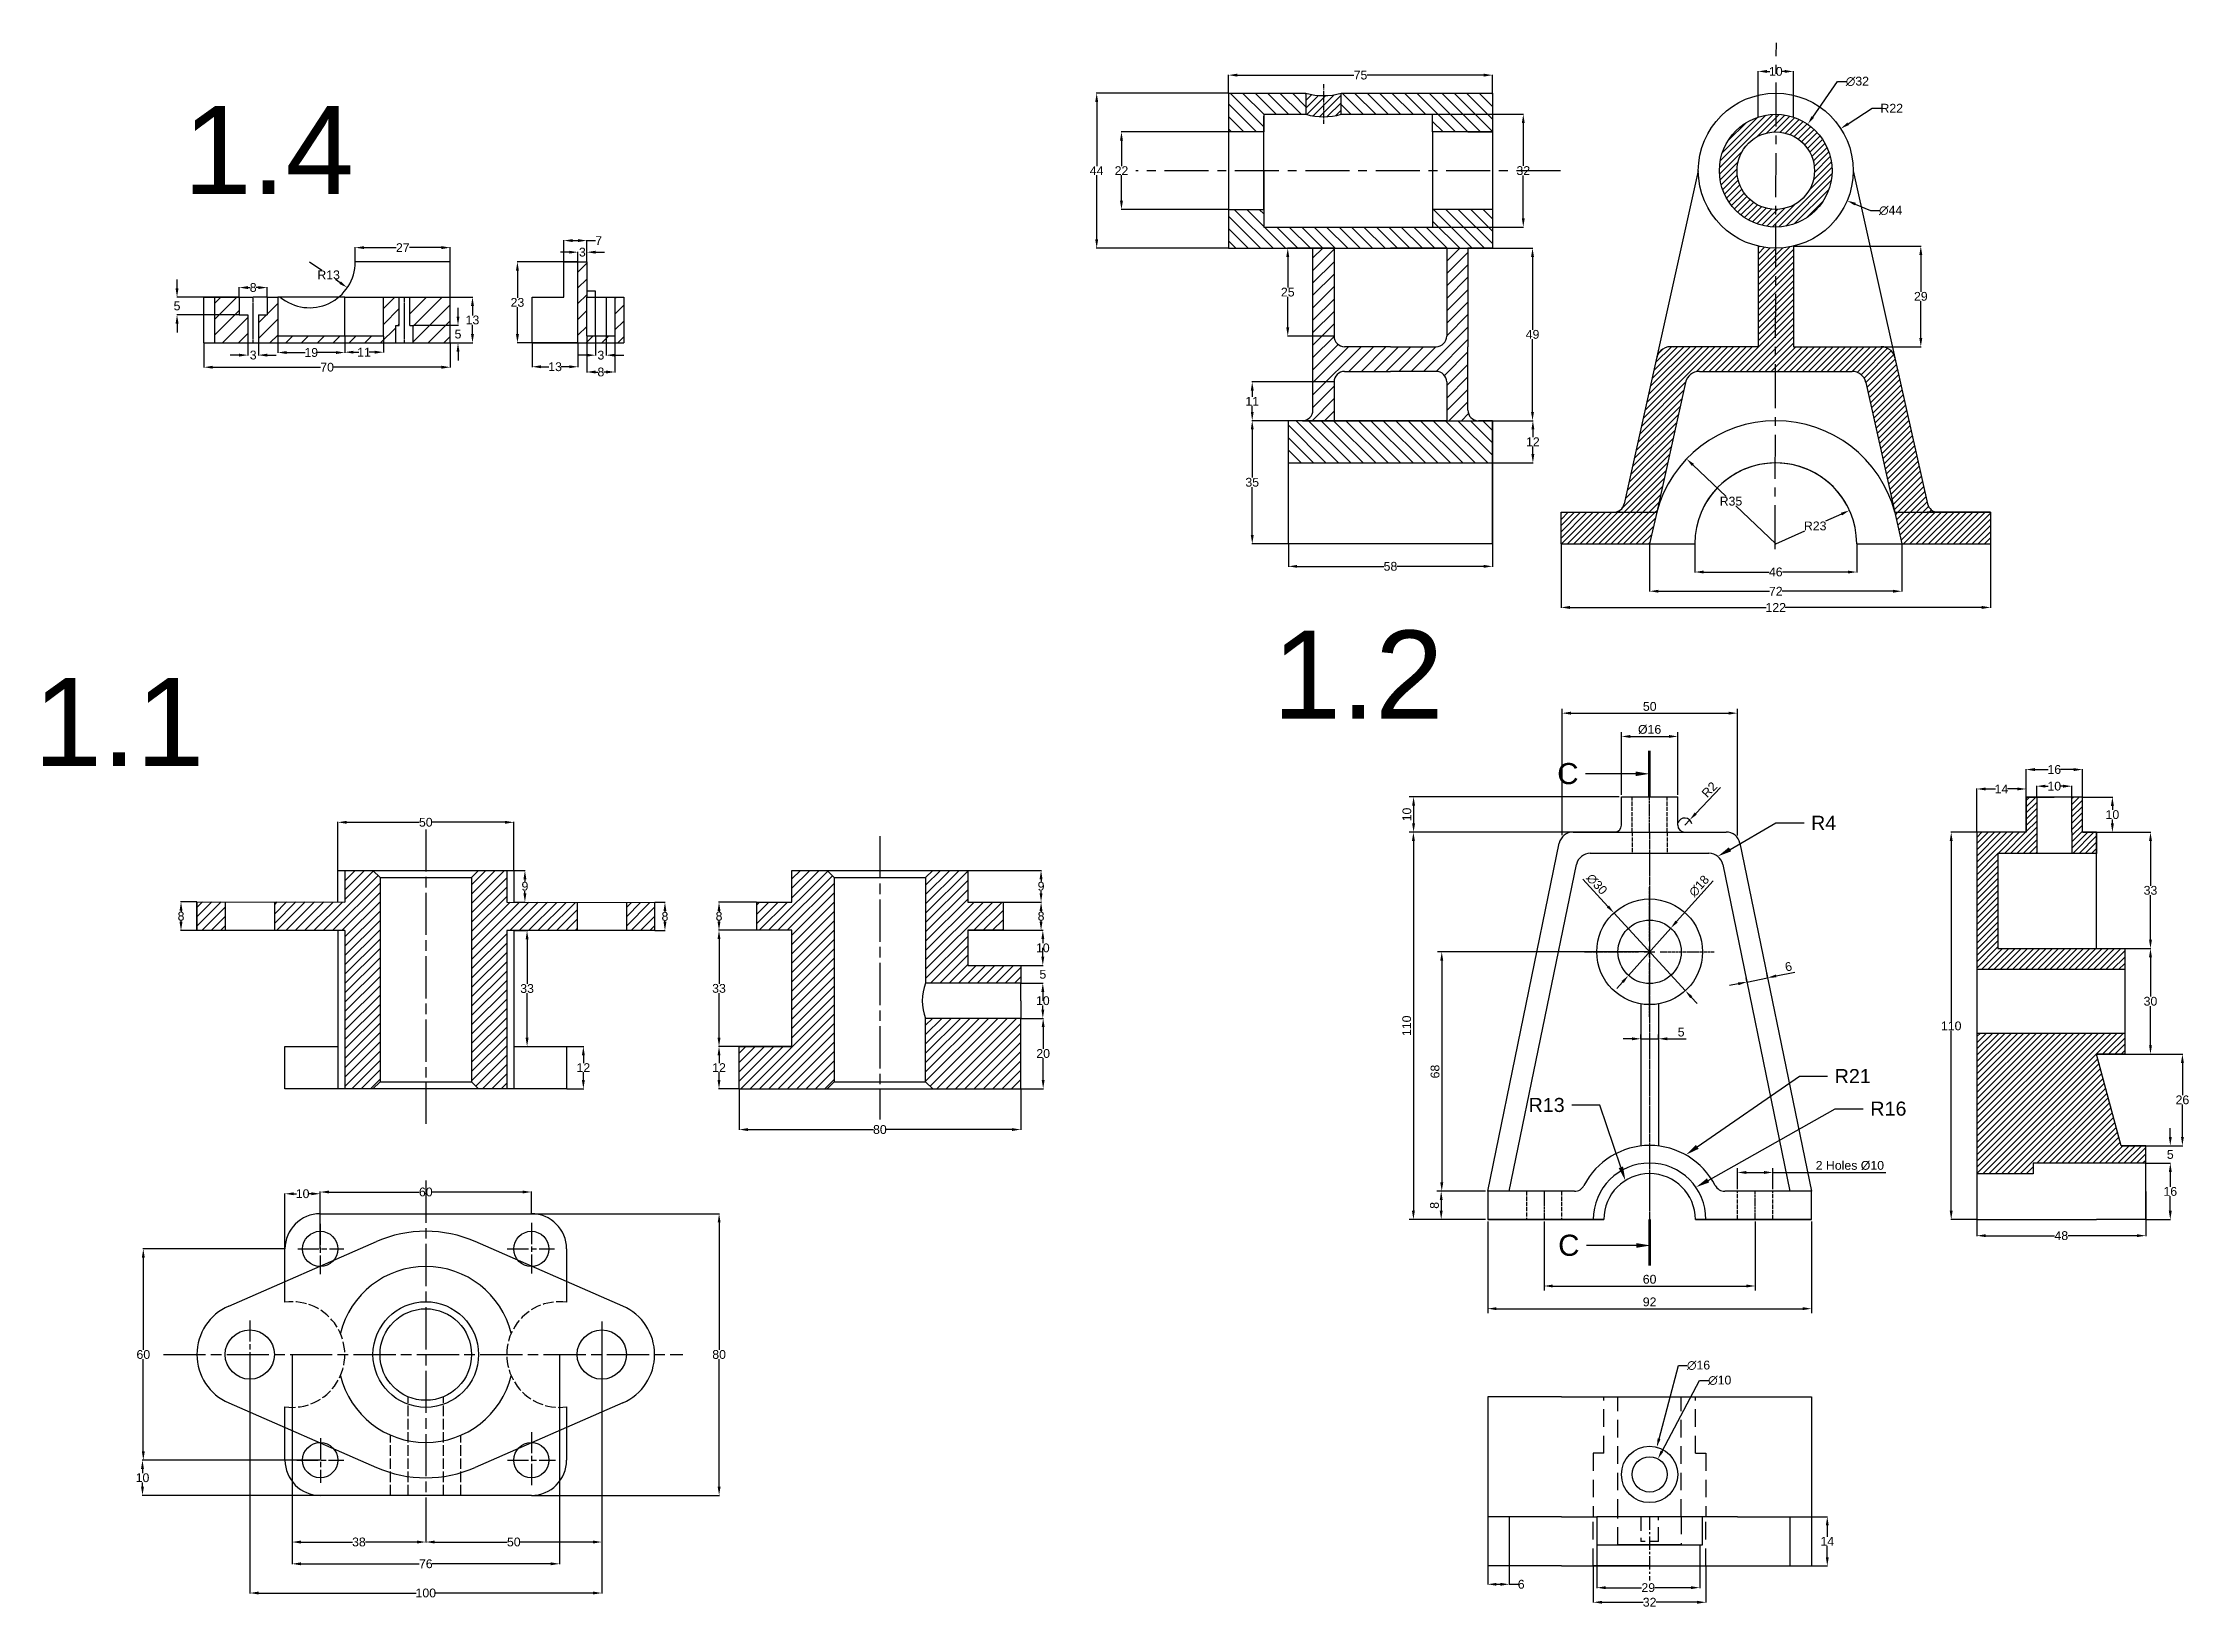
# Model space of a CAD drawing. Header units: inches. Extents: x 3 to 1058, y 42 to 617.
# Drawn here: x 3 to 612, y 42 to 486 of the extents above; entities that cross this region are included whole.
import ezdxf
from ezdxf import colors
from ezdxf.entities.mleader import LeaderData, LeaderLine
from ezdxf.math import Vec2, Vec3

# ---------------------------------------------------------------- set-up
doc = ezdxf.new("R2010")
doc.units = ezdxf.units.IN
doc.header["$MEASUREMENT"] = 0
for name, pattern in [('ACAD_ISO02W100', [15, 12, -3]), ('AM_ISO02W050x2', [3.75, 3, -0.75]), ('AM_ISO08W050', [18, 12, -1.5, 3, -1.5]), ('AM_ISO08W050x2', [9, 6, -0.75, 1.5, -0.75]), ('CENTER', [2, 1.25, -0.25, 0.25, -0.25]), ('CENTER2', [1.125, 0.75, -0.125, 0.125, -0.125]), ('HIDDENX2', [0.75, 0.5, -0.25])]:
    doc.linetypes.add(name, pattern=pattern)
doc.styles.get("Standard").update_dxf_attribs({"font": 'arial.ttf'})
doc.dimstyles.new('AM_ANSI', dxfattribs={"dimtxt": 2.5, "dimasz": 2.5, "dimexe": 0.1, "dimexo": 0.05, "dimgap": 0.06, "dimtad": 0, "dimtih": 1, "dimtoh": 1, "dimdec": 0, "dimzin": 7, "dimdsep": 46, "dimtxsty": 'Standard', "dimcen": 0, "dimclrd": 3, "dimclre": 3, "dimclrt": 3, "dimadec": 0, "dimazin": 2, "dimtp": 0.1, "dimtm": 0.1, "dimtfac": 0.71, "dimtdec": 0, "dimtofl": 0, "dimtmove": 0, "dimatfit": 3, "dimfxl": 1, "dimtolj": 1, "dimtzin": 7, "dimlwd": -1, "dimlwe": -1, "dimarcsym": 1})
doc.dimstyles.new('AM_ANSI$3', dxfattribs={"dimtxt": 2.5, "dimasz": 2.5, "dimexe": 0.1, "dimexo": 0.05, "dimgap": 0.06, "dimtad": 0, "dimtih": 1, "dimtoh": 1, "dimdec": 0, "dimzin": 7, "dimdsep": 46, "dimtxsty": 'Standard', "dimcen": 0, "dimclrd": 3, "dimclre": 3, "dimclrt": 3, "dimadec": 0, "dimazin": 2, "dimtp": 0.1, "dimtm": 0.1, "dimtfac": 0.71, "dimtdec": 0, "dimtofl": 0, "dimtmove": 0, "dimatfit": 0, "dimfxl": 1, "dimtolj": 1, "dimtzin": 7, "dimlwd": -1, "dimlwe": -1, "dimarcsym": 1})
doc.dimstyles.new('AM_ANSI$4', dxfattribs={"dimtxt": 2.5, "dimasz": 2.5, "dimexe": 0.1, "dimexo": 0.05, "dimgap": 0.06, "dimtad": 0, "dimtih": 1, "dimtoh": 1, "dimdec": 0, "dimzin": 7, "dimdsep": 46, "dimtxsty": 'Standard', "dimcen": 0, "dimclrd": 3, "dimclre": 3, "dimclrt": 3, "dimadec": 0, "dimazin": 2, "dimtp": 0.1, "dimtm": 0.1, "dimtfac": 0.71, "dimtdec": 0, "dimtofl": 0, "dimtmove": 0, "dimatfit": 0, "dimfxl": 1, "dimtolj": 1, "dimtzin": 7, "dimlwd": -1, "dimlwe": -1, "dimarcsym": 1})
doc.dimstyles.new('ISO-25', dxfattribs={"dimtxt": 2.5, "dimasz": 2.5, "dimexe": 1.25, "dimexo": 0.625, "dimtad": 1, "dimtxsty": 'Standard', "dimcen": 2.5, "dimadec": 0, "dimazin": 0, "dimtfac": 1, "dimtmove": 0, "dimatfit": 3, "dimfxl": 1, "dimarcsym": 0})
pattern_1 = [(45, (-1825.0293, -1518.3473), (-2.245064, 2.245064), [])]
pattern_2 = [(135, (415.7495, 434.782), (-1.76777, -1.76777), [])]
pattern_3 = [(45, (-1063.8467, 238.8192), (-0.8838835, 0.8838835), [])]

msp = doc.modelspace()

# ---------------------------------------------------------------- texts
at = {"color": 6}
for s, p in [('1.4', (42.49529, 443.05061)), ('1.2', (352.00002, 294.11607)), ('1.1', (0, 280.61732))]:
    msp.add_text(s, height=25, dxfattribs=at).set_placement(p)

# ---------------------------------------------------------------- blocks, each defined once
blk = doc.blocks.new('*D48')
at = {"color": 3, "linetype": 'ByBlock', "transparency": 16777216}
for p, q in [((81.43, 153.56), (81.43, 159.76)), ((83.93, 159.66), (109.57, 159.66)), ((138.93, 159.66), (113.28, 159.66)), ((141.43, 153.56), (141.43, 159.76))]:
    blk.add_line(p, q, dxfattribs=at)
at = {"color": 3, "transparency": 16777216}
for points in [[(83.93, 160.08), (83.93, 159.25), (81.43, 159.66)], [(138.93, 160.08), (138.93, 159.25), (141.43, 159.66)]]:
    blk.add_solid(points, dxfattribs=at)
at = {"layer": 'Defpoints', "color": 0, "transparency": 16777216}
for p in [(141.43, 159.66), (81.43, 153.51), (141.43, 153.51)]:
    blk.add_point(p, dxfattribs=at)
at = {"color": 3, "transparency": 16777216, "insert": (111.43, 159.66), "char_height": 2.5, "attachment_point": 5}
blk.add_mtext('\\A1;60', dxfattribs=at)
blk = doc.blocks.new('*D49')
at = {"color": 3, "linetype": 'ByBlock', "transparency": 16777216}
for p, q in [((86.43, 251.03), (86.43, 264.75)), ((88.93, 264.65), (109.58, 264.65)), ((133.93, 264.65), (113.27, 264.65)), ((136.43, 251.03), (136.43, 264.75))]:
    blk.add_line(p, q, dxfattribs=at)
at = {"color": 3, "transparency": 16777216}
for points in [[(88.93, 265.07), (88.93, 264.23), (86.43, 264.65)], [(133.93, 265.07), (133.93, 264.23), (136.43, 264.65)]]:
    blk.add_solid(points, dxfattribs=at)
at = {"layer": 'Defpoints', "color": 0, "transparency": 16777216}
for p in [(86.43, 264.65), (86.43, 250.98), (136.43, 250.98)]:
    blk.add_point(p, dxfattribs=at)
at = {"color": 3, "transparency": 16777216, "insert": (111.43, 264.65), "char_height": 2.5, "attachment_point": 5}
blk.add_mtext('\\A1;50', dxfattribs=at)
blk = doc.blocks.new('*D50')
at = {"color": 3, "linetype": 'ByBlock', "transparency": 16777216}
for p, q in [((46.38, 242.07), (41.79, 242.07)), ((41.89, 239.57), (41.89, 239.32)), ((46.38, 233.89), (41.79, 233.89)), ((41.89, 236.39), (41.89, 236.64))]:
    blk.add_line(p, q, dxfattribs=at)
at = {"color": 3, "transparency": 16777216}
for points in [[(41.47, 239.57), (42.31, 239.57), (41.89, 242.07)], [(41.47, 236.39), (42.31, 236.39), (41.89, 233.89)]]:
    blk.add_solid(points, dxfattribs=at)
at = {"layer": 'Defpoints', "color": 0, "transparency": 16777216}
for p in [(46.43, 242.07), (41.89, 233.89), (46.43, 233.89)]:
    blk.add_point(p, dxfattribs=at)
at = {"color": 3, "transparency": 16777216, "insert": (41.89, 237.98), "char_height": 2.5, "attachment_point": 5}
blk.add_mtext('\\A1;8', dxfattribs=at)
blk = doc.blocks.new('*D51')
at = {"color": 3, "linetype": 'ByBlock', "transparency": 16777216}
for p, q in [((136.48, 250.98), (139.69, 250.98)), ((139.59, 248.48), (139.59, 247.82)), ((139.59, 244.48), (139.59, 245.14)), ((136.48, 241.98), (139.69, 241.98))]:
    blk.add_line(p, q, dxfattribs=at)
at = {"color": 3, "transparency": 16777216}
for points in [[(139.17, 248.48), (140, 248.48), (139.59, 250.98)], [(139.17, 244.48), (140, 244.48), (139.59, 241.98)]]:
    blk.add_solid(points, dxfattribs=at)
at = {"layer": 'Defpoints', "color": 0, "transparency": 16777216}
for p in [(136.43, 250.98), (136.43, 241.98), (139.59, 241.98)]:
    blk.add_point(p, dxfattribs=at)
at = {"color": 3, "transparency": 16777216, "insert": (139.59, 246.48), "char_height": 2.5, "attachment_point": 5}
blk.add_mtext('\\A1;9', dxfattribs=at)
blk = doc.blocks.new('*D52')
at = {"color": 3, "linetype": 'ByBlock', "transparency": 16777216}
for p, q in [((176.48, 241.94), (179.47, 241.94)), ((179.37, 239.44), (179.37, 239.25)), ((176.48, 233.89), (179.47, 233.89)), ((179.37, 236.39), (179.37, 236.58))]:
    blk.add_line(p, q, dxfattribs=at)
at = {"color": 3, "transparency": 16777216}
for points in [[(178.96, 239.44), (179.79, 239.44), (179.37, 241.94)], [(178.96, 236.39), (179.79, 236.39), (179.37, 233.89)]]:
    blk.add_solid(points, dxfattribs=at)
at = {"layer": 'Defpoints', "color": 0, "transparency": 16777216}
for p in [(176.43, 241.94), (176.43, 233.89), (179.37, 233.89)]:
    blk.add_point(p, dxfattribs=at)
at = {"color": 3, "transparency": 16777216, "insert": (179.37, 237.91), "char_height": 2.5, "attachment_point": 5}
blk.add_mtext('\\A1;8', dxfattribs=at)
blk = doc.blocks.new('*D53')
at = {"color": 3, "linetype": 'ByBlock', "transparency": 16777216}
for p, q in [((136.48, 233.89), (140.3, 233.89)), ((140.2, 231.39), (140.2, 218.77)), ((140.2, 203.48), (140.2, 216.1)), ((136.48, 200.98), (140.3, 200.98))]:
    blk.add_line(p, q, dxfattribs=at)
at = {"color": 3, "transparency": 16777216}
for points in [[(139.79, 231.39), (140.62, 231.39), (140.2, 233.89)], [(139.79, 203.48), (140.62, 203.48), (140.2, 200.98)]]:
    blk.add_solid(points, dxfattribs=at)
at = {"layer": 'Defpoints', "color": 0, "transparency": 16777216}
for p in [(136.43, 233.89), (136.43, 200.98), (140.2, 200.98)]:
    blk.add_point(p, dxfattribs=at)
at = {"color": 3, "transparency": 16777216, "insert": (140.2, 217.43), "char_height": 2.5, "attachment_point": 5}
blk.add_mtext('\\A1;33', dxfattribs=at)
blk = doc.blocks.new('*D54')
at = {"color": 3, "linetype": 'ByBlock', "transparency": 16777216}
for p, q in [((151.48, 200.98), (156.29, 200.98)), ((156.19, 198.48), (156.19, 196.29)), ((156.19, 191.48), (156.19, 193.66)), ((151.48, 188.98), (156.29, 188.98))]:
    blk.add_line(p, q, dxfattribs=at)
at = {"color": 3, "transparency": 16777216}
for points in [[(155.77, 198.48), (156.61, 198.48), (156.19, 200.98)], [(155.77, 191.48), (156.61, 191.48), (156.19, 188.98)]]:
    blk.add_solid(points, dxfattribs=at)
at = {"layer": 'Defpoints', "color": 0, "transparency": 16777216}
for p in [(151.43, 200.98), (151.43, 188.98), (156.19, 188.98)]:
    blk.add_point(p, dxfattribs=at)
at = {"color": 3, "transparency": 16777216, "insert": (156.19, 194.98), "char_height": 2.5, "attachment_point": 5}
blk.add_mtext('\\A1;12', dxfattribs=at)
blk = doc.blocks.new('*D55')
at = {"color": 3, "linetype": 'ByBlock', "transparency": 16777216}
for p, q in [((61.43, 113.46), (61.43, 45.68)), ((161.43, 113.46), (161.43, 45.68)), ((63.93, 45.78), (108.73, 45.78)), ((158.93, 45.78), (114.13, 45.78))]:
    blk.add_line(p, q, dxfattribs=at)
at = {"color": 3, "transparency": 16777216}
for points in [[(63.93, 46.2), (63.93, 45.37), (61.43, 45.78)], [(158.93, 46.2), (158.93, 45.37), (161.43, 45.78)]]:
    blk.add_solid(points, dxfattribs=at)
at = {"layer": 'Defpoints', "color": 0, "transparency": 16777216}
for p in [(61.43, 113.51), (161.43, 113.51), (161.43, 45.78)]:
    blk.add_point(p, dxfattribs=at)
at = {"color": 3, "transparency": 16777216, "insert": (111.43, 45.78), "char_height": 2.5, "attachment_point": 5}
blk.add_mtext('\\A1;100', dxfattribs=at)
blk = doc.blocks.new('*D56')
at = {"color": 3, "linetype": 'ByBlock', "transparency": 16777216}
for p, q in [((73.43, 113.46), (73.43, 53.97)), ((149.43, 113.46), (149.43, 53.97)), ((75.93, 54.07), (109.59, 54.07)), ((146.93, 54.07), (113.27, 54.07))]:
    blk.add_line(p, q, dxfattribs=at)
at = {"color": 3, "transparency": 16777216}
for points in [[(75.93, 54.49), (75.93, 53.66), (73.43, 54.07)], [(146.93, 54.49), (146.93, 53.66), (149.43, 54.07)]]:
    blk.add_solid(points, dxfattribs=at)
at = {"layer": 'Defpoints', "color": 0, "transparency": 16777216}
for p in [(73.43, 113.51), (149.43, 113.51), (149.43, 54.07)]:
    blk.add_point(p, dxfattribs=at)
at = {"color": 3, "transparency": 16777216, "insert": (111.43, 54.07), "char_height": 2.5, "attachment_point": 5}
blk.add_mtext('\\A1;76', dxfattribs=at)
blk = doc.blocks.new('*D58')
at = {"color": 3, "linetype": 'ByBlock', "transparency": 16777216}
for p, q in [((71.38, 143.51), (31.08, 143.51)), ((31.18, 141.01), (31.18, 114.84)), ((31.18, 86.01), (31.18, 112.17)), ((71.38, 83.51), (31.08, 83.51))]:
    blk.add_line(p, q, dxfattribs=at)
at = {"color": 3, "transparency": 16777216}
for points in [[(30.76, 141.01), (31.59, 141.01), (31.18, 143.51)], [(30.76, 86.01), (31.59, 86.01), (31.18, 83.51)]]:
    blk.add_solid(points, dxfattribs=at)
at = {"layer": 'Defpoints', "color": 0, "transparency": 16777216}
for p in [(71.43, 143.51), (31.18, 83.51), (71.43, 83.51)]:
    blk.add_point(p, dxfattribs=at)
at = {"color": 3, "transparency": 16777216, "insert": (31.18, 113.51), "char_height": 2.5, "attachment_point": 5}
blk.add_mtext('\\A1;60', dxfattribs=at)
blk = doc.blocks.new('*D59')
at = {"color": 3, "linetype": 'ByBlock', "transparency": 16777216}
for p, q in [((81.38, 83.51), (30.85, 83.51)), ((30.95, 81.01), (30.95, 79.84)), ((81.38, 73.51), (30.85, 73.51)), ((30.95, 76.01), (30.95, 77.17))]:
    blk.add_line(p, q, dxfattribs=at)
at = {"color": 3, "transparency": 16777216}
for points in [[(30.53, 81.01), (31.36, 81.01), (30.95, 83.51)], [(30.53, 76.01), (31.36, 76.01), (30.95, 73.51)]]:
    blk.add_solid(points, dxfattribs=at)
at = {"layer": 'Defpoints', "color": 0, "transparency": 16777216}
for p in [(81.43, 83.51), (30.95, 73.51), (81.43, 73.51)]:
    blk.add_point(p, dxfattribs=at)
at = {"color": 3, "transparency": 16777216, "insert": (30.95, 78.51), "char_height": 2.5, "attachment_point": 5}
blk.add_mtext('\\A1;10', dxfattribs=at)
blk = doc.blocks.new('*D60')
at = {"color": 3, "linetype": 'ByBlock', "transparency": 16777216}
for p, q in [((141.48, 153.51), (194.86, 153.51)), ((194.76, 151.01), (194.76, 114.84)), ((194.76, 76.01), (194.76, 112.17)), ((141.48, 73.51), (194.86, 73.51))]:
    blk.add_line(p, q, dxfattribs=at)
at = {"color": 3, "transparency": 16777216}
for points in [[(194.35, 151.01), (195.18, 151.01), (194.76, 153.51)], [(194.35, 76.01), (195.18, 76.01), (194.76, 73.51)]]:
    blk.add_solid(points, dxfattribs=at)
at = {"layer": 'Defpoints', "color": 0, "transparency": 16777216}
for p in [(141.43, 153.51), (141.43, 73.51), (194.76, 73.51)]:
    blk.add_point(p, dxfattribs=at)
at = {"color": 3, "transparency": 16777216, "insert": (194.76, 113.51), "char_height": 2.5, "attachment_point": 5}
blk.add_mtext('\\A1;80', dxfattribs=at)
blk = doc.blocks.new('*D61')
at = {"color": 3, "linetype": 'ByBlock', "transparency": 16777216}
for p, q in [((71.43, 143.56), (71.43, 159.26)), ((73.93, 159.16), (74.7, 159.16)), ((78.93, 159.16), (78.16, 159.16)), ((81.43, 143.56), (81.43, 159.26))]:
    blk.add_line(p, q, dxfattribs=at)
at = {"color": 3, "transparency": 16777216}
for points in [[(73.93, 159.58), (73.93, 158.75), (71.43, 159.16)], [(78.93, 159.58), (78.93, 158.75), (81.43, 159.16)]]:
    blk.add_solid(points, dxfattribs=at)
at = {"layer": 'Defpoints', "color": 0, "transparency": 16777216}
for p in [(81.43, 159.16), (71.43, 143.51), (81.43, 143.51)]:
    blk.add_point(p, dxfattribs=at)
at = {"color": 3, "transparency": 16777216, "insert": (76.43, 159.16), "char_height": 2.5, "attachment_point": 5}
blk.add_mtext('\\A1;10', dxfattribs=at)
blk = doc.blocks.new('*D62')
at = {"color": 3, "linetype": 'ByBlock', "transparency": 16777216}
for p, q in [((73.43, 113.46), (73.43, 60.16)), ((111.43, 66.76), (111.43, 60.16)), ((75.93, 60.26), (90.58, 60.26)), ((108.93, 60.26), (94.28, 60.26))]:
    blk.add_line(p, q, dxfattribs=at)
at = {"color": 3, "transparency": 16777216}
for points in [[(75.93, 60.68), (75.93, 59.84), (73.43, 60.26)], [(108.93, 60.68), (108.93, 59.84), (111.43, 60.26)]]:
    blk.add_solid(points, dxfattribs=at)
at = {"layer": 'Defpoints', "color": 0, "transparency": 16777216}
for p in [(73.43, 113.51), (111.43, 66.81), (111.43, 60.26)]:
    blk.add_point(p, dxfattribs=at)
at = {"color": 3, "transparency": 16777216, "insert": (92.43, 60.26), "char_height": 2.5, "attachment_point": 5}
blk.add_mtext('\\A1;38', dxfattribs=at)
blk = doc.blocks.new('*D63')
at = {"color": 3, "linetype": 'ByBlock', "transparency": 16777216}
for p, q in [((111.43, 64.07), (111.43, 60.16)), ((113.93, 60.26), (134.58, 60.26)), ((158.93, 60.26), (138.27, 60.26)), ((161.43, 60.31), (161.43, 60.36))]:
    blk.add_line(p, q, dxfattribs=at)
at = {"color": 3, "transparency": 16777216}
for points in [[(113.93, 60.68), (113.93, 59.84), (111.43, 60.26)], [(158.93, 60.68), (158.93, 59.84), (161.43, 60.26)]]:
    blk.add_solid(points, dxfattribs=at)
at = {"layer": 'Defpoints', "color": 0, "transparency": 16777216}
for p in [(111.43, 64.12), (161.43, 60.26), (161.43, 60.26)]:
    blk.add_point(p, dxfattribs=at)
at = {"color": 3, "transparency": 16777216, "insert": (136.43, 60.26), "char_height": 2.5, "attachment_point": 5}
blk.add_mtext('\\A1;50', dxfattribs=at)
blk = doc.blocks.new('*D64')
at = {"color": 3, "linetype": 'ByBlock', "transparency": 16777216}
for p, q in [((215.38, 233.98), (194.63, 233.98)), ((194.73, 231.48), (194.73, 218.82)), ((194.73, 203.48), (194.73, 216.14)), ((215.38, 200.98), (194.63, 200.98))]:
    blk.add_line(p, q, dxfattribs=at)
at = {"color": 3, "transparency": 16777216}
for points in [[(194.31, 231.48), (195.14, 231.48), (194.73, 233.98)], [(194.31, 203.48), (195.14, 203.48), (194.73, 200.98)]]:
    blk.add_solid(points, dxfattribs=at)
at = {"layer": 'Defpoints', "color": 0, "transparency": 16777216}
for p in [(215.43, 233.98), (194.73, 200.98), (215.43, 200.98)]:
    blk.add_point(p, dxfattribs=at)
at = {"color": 3, "transparency": 16777216, "insert": (194.73, 217.48), "char_height": 2.5, "attachment_point": 5}
blk.add_mtext('\\A1;33', dxfattribs=at)
blk = doc.blocks.new('*D65')
at = {"color": 3, "linetype": 'ByBlock', "transparency": 16777216}
for p, q in [((205.38, 241.98), (194.63, 241.98)), ((194.73, 239.48), (194.73, 239.32)), ((205.38, 233.98), (194.63, 233.98)), ((194.73, 236.48), (194.73, 236.64))]:
    blk.add_line(p, q, dxfattribs=at)
at = {"color": 3, "transparency": 16777216}
for points in [[(194.31, 239.48), (195.14, 239.48), (194.73, 241.98)], [(194.31, 236.48), (195.14, 236.48), (194.73, 233.98)]]:
    blk.add_solid(points, dxfattribs=at)
at = {"layer": 'Defpoints', "color": 0, "transparency": 16777216}
for p in [(205.43, 241.98), (194.73, 233.98), (205.43, 233.98)]:
    blk.add_point(p, dxfattribs=at)
at = {"color": 3, "transparency": 16777216, "insert": (194.73, 237.98), "char_height": 2.5, "attachment_point": 5}
blk.add_mtext('\\A1;8', dxfattribs=at)
blk = doc.blocks.new('*D66')
at = {"color": 3, "linetype": 'ByBlock', "transparency": 16777216}
for p, q in [((199.96, 200.98), (194.63, 200.98)), ((194.73, 198.48), (194.73, 196.29)), ((194.73, 191.48), (194.73, 193.66)), ((200.38, 188.98), (194.63, 188.98))]:
    blk.add_line(p, q, dxfattribs=at)
at = {"color": 3, "transparency": 16777216}
for points in [[(194.31, 198.48), (195.14, 198.48), (194.73, 200.98)], [(194.31, 191.48), (195.14, 191.48), (194.73, 188.98)]]:
    blk.add_solid(points, dxfattribs=at)
at = {"layer": 'Defpoints', "color": 0, "transparency": 16777216}
for p in [(200.01, 200.98), (194.73, 188.98), (200.43, 188.98)]:
    blk.add_point(p, dxfattribs=at)
at = {"color": 3, "transparency": 16777216, "insert": (194.73, 194.98), "char_height": 2.5, "attachment_point": 5}
blk.add_mtext('\\A1;12', dxfattribs=at)
blk = doc.blocks.new('*D67')
at = {"color": 3, "linetype": 'ByBlock', "transparency": 16777216}
for p, q in [((280.48, 218.98), (286.82, 218.98)), ((286.72, 216.48), (286.72, 215.32)), ((280.48, 208.98), (286.82, 208.98)), ((286.72, 211.48), (286.72, 212.64))]:
    blk.add_line(p, q, dxfattribs=at)
at = {"color": 3, "transparency": 16777216}
for points in [[(286.3, 216.48), (287.13, 216.48), (286.72, 218.98)], [(286.3, 211.48), (287.13, 211.48), (286.72, 208.98)]]:
    blk.add_solid(points, dxfattribs=at)
at = {"layer": 'Defpoints', "color": 0, "transparency": 16777216}
for p in [(280.43, 218.98), (280.43, 208.98), (286.72, 208.98)]:
    blk.add_point(p, dxfattribs=at)
at = {"color": 3, "transparency": 16777216, "insert": (286.72, 213.98), "char_height": 2.5, "attachment_point": 5}
blk.add_mtext('\\A1;10', dxfattribs=at)
blk = doc.blocks.new('*D68')
at = {"color": 3, "linetype": 'ByBlock', "transparency": 16777216}
for p, q in [((286.72, 226.48), (286.72, 228.98)), ((280.48, 223.98), (286.82, 223.98)), ((280.48, 218.98), (286.82, 218.98)), ((286.72, 216.48), (286.72, 213.98))]:
    blk.add_line(p, q, dxfattribs=at)
at = {"color": 3, "transparency": 16777216}
for points in [[(286.3, 226.48), (287.13, 226.48), (286.72, 223.98)], [(286.3, 216.48), (287.13, 216.48), (286.72, 218.98)]]:
    blk.add_solid(points, dxfattribs=at)
at = {"layer": 'Defpoints', "color": 0, "transparency": 16777216}
for p in [(280.43, 223.98), (280.43, 218.98), (286.72, 218.98)]:
    blk.add_point(p, dxfattribs=at)
at = {"color": 3, "transparency": 16777216, "insert": (286.72, 221.48), "char_height": 2.5, "attachment_point": 5}
blk.add_mtext('\\A1;5', dxfattribs=at)
blk = doc.blocks.new('*D69')
at = {"color": 3, "linetype": 'ByBlock', "transparency": 16777216}
for p, q in [((265.48, 233.98), (286.82, 233.98)), ((286.72, 231.48), (286.72, 230.32)), ((286.72, 226.48), (286.72, 227.64)), ((265.48, 223.98), (286.82, 223.98))]:
    blk.add_line(p, q, dxfattribs=at)
at = {"color": 3, "transparency": 16777216}
for points in [[(286.3, 231.48), (287.13, 231.48), (286.72, 233.98)], [(286.3, 226.48), (287.13, 226.48), (286.72, 223.98)]]:
    blk.add_solid(points, dxfattribs=at)
at = {"layer": 'Defpoints', "color": 0, "transparency": 16777216}
for p in [(265.43, 233.98), (265.43, 223.98), (286.72, 223.98)]:
    blk.add_point(p, dxfattribs=at)
at = {"color": 3, "transparency": 16777216, "insert": (286.72, 228.98), "char_height": 2.5, "attachment_point": 5}
blk.add_mtext('\\A1;10', dxfattribs=at)
blk = doc.blocks.new('*D70')
at = {"color": 3, "linetype": 'ByBlock', "transparency": 16777216}
for p, q in [((275.48, 241.98), (286.32, 241.98)), ((286.22, 239.48), (286.22, 239.32)), ((275.48, 233.98), (286.32, 233.98)), ((286.22, 236.48), (286.22, 236.64))]:
    blk.add_line(p, q, dxfattribs=at)
at = {"color": 3, "transparency": 16777216}
for points in [[(285.8, 239.48), (286.63, 239.48), (286.22, 241.98)], [(285.8, 236.48), (286.63, 236.48), (286.22, 233.98)]]:
    blk.add_solid(points, dxfattribs=at)
at = {"layer": 'Defpoints', "color": 0, "transparency": 16777216}
for p in [(275.43, 241.98), (275.43, 233.98), (286.22, 233.98)]:
    blk.add_point(p, dxfattribs=at)
at = {"color": 3, "transparency": 16777216, "insert": (286.22, 237.98), "char_height": 2.5, "attachment_point": 5}
blk.add_mtext('\\A1;8', dxfattribs=at)
blk = doc.blocks.new('*D71')
at = {"color": 3, "linetype": 'ByBlock', "transparency": 16777216}
for p, q in [((265.48, 250.98), (286.32, 250.98)), ((286.22, 248.48), (286.22, 247.82)), ((286.22, 244.48), (286.22, 245.14)), ((265.48, 241.98), (286.32, 241.98))]:
    blk.add_line(p, q, dxfattribs=at)
at = {"color": 3, "transparency": 16777216}
for points in [[(285.8, 248.48), (286.63, 248.48), (286.22, 250.98)], [(285.8, 244.48), (286.63, 244.48), (286.22, 241.98)]]:
    blk.add_solid(points, dxfattribs=at)
at = {"layer": 'Defpoints', "color": 0, "transparency": 16777216}
for p in [(265.43, 250.98), (265.43, 241.98), (286.22, 241.98)]:
    blk.add_point(p, dxfattribs=at)
at = {"color": 3, "transparency": 16777216, "insert": (286.22, 246.48), "char_height": 2.5, "attachment_point": 5}
blk.add_mtext('\\A1;9', dxfattribs=at)
blk = doc.blocks.new('*D72')
at = {"color": 3, "linetype": 'ByBlock', "transparency": 16777216}
for p, q in [((280.48, 208.98), (286.92, 208.98)), ((286.82, 206.48), (286.82, 200.32)), ((286.82, 191.48), (286.82, 197.64)), ((280.48, 188.98), (286.92, 188.98))]:
    blk.add_line(p, q, dxfattribs=at)
at = {"color": 3, "transparency": 16777216}
for points in [[(286.4, 206.48), (287.23, 206.48), (286.82, 208.98)], [(286.4, 191.48), (287.23, 191.48), (286.82, 188.98)]]:
    blk.add_solid(points, dxfattribs=at)
at = {"layer": 'Defpoints', "color": 0, "transparency": 16777216}
for p in [(280.43, 208.98), (280.43, 188.98), (286.82, 188.98)]:
    blk.add_point(p, dxfattribs=at)
at = {"color": 3, "transparency": 16777216, "insert": (286.82, 198.98), "char_height": 2.5, "attachment_point": 5}
blk.add_mtext('\\A1;20', dxfattribs=at)
blk = doc.blocks.new('*D73')
at = {"color": 3, "linetype": 'ByBlock', "transparency": 16777216}
for p, q in [((200.43, 188.93), (200.43, 177.29)), ((280.43, 188.93), (280.43, 177.29)), ((202.93, 177.39), (238.58, 177.39)), ((277.93, 177.39), (242.28, 177.39))]:
    blk.add_line(p, q, dxfattribs=at)
at = {"color": 3, "transparency": 16777216}
for points in [[(202.93, 177.81), (202.93, 176.98), (200.43, 177.39)], [(277.93, 177.81), (277.93, 176.98), (280.43, 177.39)]]:
    blk.add_solid(points, dxfattribs=at)
at = {"layer": 'Defpoints', "color": 0, "transparency": 16777216}
for p in [(200.43, 188.98), (280.43, 188.98), (280.43, 177.39)]:
    blk.add_point(p, dxfattribs=at)
at = {"color": 3, "transparency": 16777216, "insert": (240.43, 177.39), "char_height": 2.5, "attachment_point": 5}
blk.add_mtext('\\A1;80', dxfattribs=at)
blk = doc.blocks.new('*D105')
at = {"color": 3, "linetype": 'ByBlock', "transparency": 16777216}
for p, q in [((91.39, 423.84), (91.39, 427.95)), ((93.89, 427.85), (103.02, 427.85)), ((115.89, 427.85), (106.76, 427.85)), ((118.39, 423.84), (118.39, 427.95))]:
    blk.add_line(p, q, dxfattribs=at)
at = {"color": 3, "transparency": 16777216}
for points in [[(93.89, 428.27), (93.89, 427.44), (91.39, 427.85)], [(115.89, 428.27), (115.89, 427.44), (118.39, 427.85)]]:
    blk.add_solid(points, dxfattribs=at)
at = {"layer": 'Defpoints', "color": 0, "transparency": 16777216}
for p in [(118.39, 427.85), (91.39, 423.79), (118.39, 423.79)]:
    blk.add_point(p, dxfattribs=at)
at = {"color": 3, "transparency": 16777216, "insert": (104.89, 427.85), "char_height": 2.5, "attachment_point": 5}
blk.add_mtext('\\A1;27', dxfattribs=at)
blk = doc.blocks.new('*D106')
at = {"color": 3, "linetype": 'ByBlock', "transparency": 16777216}
for p, q in [((48.39, 400.74), (48.39, 393.79)), ((118.39, 400.74), (118.39, 393.79)), ((50.89, 393.89), (81.55, 393.89)), ((115.89, 393.89), (85.22, 393.89))]:
    blk.add_line(p, q, dxfattribs=at)
at = {"color": 3, "transparency": 16777216}
for points in [[(50.89, 394.3), (50.89, 393.47), (48.39, 393.89)], [(115.89, 394.3), (115.89, 393.47), (118.39, 393.89)]]:
    blk.add_solid(points, dxfattribs=at)
at = {"layer": 'Defpoints', "color": 0, "transparency": 16777216}
for p in [(48.39, 400.79), (118.39, 400.79), (118.39, 393.89)]:
    blk.add_point(p, dxfattribs=at)
at = {"color": 3, "transparency": 16777216, "insert": (83.39, 393.89), "char_height": 2.5, "attachment_point": 5}
blk.add_mtext('\\A1;70', dxfattribs=at)
blk = doc.blocks.new('*D107')
at = {"color": 3, "linetype": 'ByBlock', "transparency": 16777216}
for p, q in [((58.39, 397.33), (55.89, 397.33)), ((60.89, 400.74), (60.89, 397.23)), ((63.89, 400.74), (63.89, 397.23)), ((66.39, 397.33), (68.89, 397.33))]:
    blk.add_line(p, q, dxfattribs=at)
at = {"color": 3, "transparency": 16777216}
for points in [[(58.39, 397.74), (58.39, 396.91), (60.89, 397.33)], [(66.39, 397.74), (66.39, 396.91), (63.89, 397.33)]]:
    blk.add_solid(points, dxfattribs=at)
at = {"layer": 'Defpoints', "color": 0, "transparency": 16777216}
for p in [(60.89, 400.79), (63.89, 400.79), (63.89, 397.33)]:
    blk.add_point(p, dxfattribs=at)
at = {"color": 3, "transparency": 16777216, "insert": (62.39, 397.33), "char_height": 2.5, "attachment_point": 5}
blk.add_mtext('\\A1;3', dxfattribs=at)
blk = doc.blocks.new('*D108')
at = {"color": 3, "linetype": 'ByBlock', "transparency": 16777216}
for p, q in [((118.44, 413.79), (124.79, 413.79)), ((124.69, 411.29), (124.69, 408.62)), ((124.69, 403.29), (124.69, 405.95)), ((118.44, 400.79), (124.79, 400.79))]:
    blk.add_line(p, q, dxfattribs=at)
at = {"color": 3, "transparency": 16777216}
for points in [[(124.27, 411.29), (125.11, 411.29), (124.69, 413.79)], [(124.27, 403.29), (125.11, 403.29), (124.69, 400.79)]]:
    blk.add_solid(points, dxfattribs=at)
at = {"layer": 'Defpoints', "color": 0, "transparency": 16777216}
for p in [(118.39, 413.79), (118.39, 400.79), (124.69, 400.79)]:
    blk.add_point(p, dxfattribs=at)
at = {"color": 3, "transparency": 16777216, "insert": (124.69, 407.29), "char_height": 2.5, "attachment_point": 5}
blk.add_mtext('\\A1;13', dxfattribs=at)
blk = doc.blocks.new('*D109')
at = {"color": 3, "linetype": 'ByBlock', "transparency": 16777216}
for p, q in [((58.39, 413.84), (58.39, 416.61)), ((60.89, 416.51), (61.5, 416.51)), ((63.89, 416.51), (63.27, 416.51)), ((66.39, 413.84), (66.39, 416.61))]:
    blk.add_line(p, q, dxfattribs=at)
at = {"color": 3, "transparency": 16777216}
for points in [[(60.89, 416.92), (60.89, 416.09), (58.39, 416.51)], [(63.89, 416.92), (63.89, 416.09), (66.39, 416.51)]]:
    blk.add_solid(points, dxfattribs=at)
at = {"layer": 'Defpoints', "color": 0, "transparency": 16777216}
for p in [(66.39, 416.51), (58.39, 413.79), (66.39, 413.79)]:
    blk.add_point(p, dxfattribs=at)
at = {"color": 3, "transparency": 16777216, "insert": (62.39, 416.51), "char_height": 2.5, "attachment_point": 5}
blk.add_mtext('\\A1;8', dxfattribs=at)
blk = doc.blocks.new('*D110')
at = {"color": 3, "linetype": 'ByBlock', "transparency": 16777216}
for p, q in [((40.76, 416.29), (40.76, 418.79)), ((58.34, 413.79), (40.66, 413.79)), ((58.34, 408.79), (40.66, 408.79)), ((40.76, 406.29), (40.76, 403.79))]:
    blk.add_line(p, q, dxfattribs=at)
at = {"color": 3, "transparency": 16777216}
for points in [[(40.34, 416.29), (41.18, 416.29), (40.76, 413.79)], [(40.34, 406.29), (41.18, 406.29), (40.76, 408.79)]]:
    blk.add_solid(points, dxfattribs=at)
at = {"layer": 'Defpoints', "color": 0, "transparency": 16777216}
for p in [(40.76, 408.79), (58.39, 413.79), (58.39, 408.79)]:
    blk.add_point(p, dxfattribs=at)
at = {"color": 3, "transparency": 16777216, "insert": (40.76, 411.29), "char_height": 2.5, "attachment_point": 5}
blk.add_mtext('\\A1;5', dxfattribs=at)
blk = doc.blocks.new('*D111')
at = {"color": 3, "linetype": 'ByBlock', "transparency": 16777216}
for p, q in [((120.58, 408.29), (120.58, 410.79)), ((107.94, 405.79), (120.68, 405.79)), ((107.94, 400.79), (120.68, 400.79)), ((120.58, 398.29), (120.58, 395.79))]:
    blk.add_line(p, q, dxfattribs=at)
at = {"color": 3, "transparency": 16777216}
for points in [[(120.17, 408.29), (121, 408.29), (120.58, 405.79)], [(120.17, 398.29), (121, 398.29), (120.58, 400.79)]]:
    blk.add_solid(points, dxfattribs=at)
at = {"layer": 'Defpoints', "color": 0, "transparency": 16777216}
for p in [(107.89, 405.79), (107.89, 400.79), (120.58, 400.79)]:
    blk.add_point(p, dxfattribs=at)
at = {"color": 3, "transparency": 16777216, "insert": (120.58, 403.29), "char_height": 2.5, "attachment_point": 5}
blk.add_mtext('\\A1;5', dxfattribs=at)
blk = doc.blocks.new('*D112')
at = {"color": 3, "linetype": 'ByBlock', "transparency": 16777216}
for p, q in [((88.39, 402.74), (88.39, 398.06)), ((99.39, 402.74), (99.39, 398.06)), ((90.89, 398.16), (92.4, 398.16)), ((96.89, 398.16), (95.38, 398.16))]:
    blk.add_line(p, q, dxfattribs=at)
at = {"color": 3, "transparency": 16777216}
for points in [[(90.89, 398.57), (90.89, 397.74), (88.39, 398.16)], [(96.89, 398.57), (96.89, 397.74), (99.39, 398.16)]]:
    blk.add_solid(points, dxfattribs=at)
at = {"layer": 'Defpoints', "color": 0, "transparency": 16777216}
for p in [(88.39, 402.79), (99.39, 402.79), (99.39, 398.16)]:
    blk.add_point(p, dxfattribs=at)
at = {"color": 3, "transparency": 16777216, "insert": (93.89, 398.16), "char_height": 2.5, "attachment_point": 5}
blk.add_mtext('\\A1;11', dxfattribs=at)
blk = doc.blocks.new('*D113')
at = {"color": 3, "linetype": 'ByBlock', "transparency": 16777216}
for p, q in [((69.39, 402.74), (69.39, 397.96)), ((88.39, 402.74), (88.39, 397.96)), ((71.89, 398.06), (77.15, 398.06)), ((85.89, 398.06), (80.62, 398.06))]:
    blk.add_line(p, q, dxfattribs=at)
at = {"color": 3, "transparency": 16777216}
for points in [[(71.89, 398.47), (71.89, 397.64), (69.39, 398.06)], [(85.89, 398.47), (85.89, 397.64), (88.39, 398.06)]]:
    blk.add_solid(points, dxfattribs=at)
at = {"layer": 'Defpoints', "color": 0, "transparency": 16777216}
for p in [(69.39, 402.79), (88.39, 402.79), (88.39, 398.06)]:
    blk.add_point(p, dxfattribs=at)
at = {"color": 3, "transparency": 16777216, "insert": (78.89, 398.06), "char_height": 2.5, "attachment_point": 5}
blk.add_mtext('\\A1;19', dxfattribs=at)
blk = doc.blocks.new('*D114')
at = {"color": 3, "linetype": 'ByBlock', "transparency": 16777216}
for p, q in [((150.66, 423.84), (150.66, 429.95)), ((153.16, 429.85), (154.66, 429.85)), ((157.16, 423.84), (157.16, 429.95)), ((157.16, 429.85), (159.66, 429.85))]:
    blk.add_line(p, q, dxfattribs=at)
at = {"color": 3, "transparency": 16777216}
for points in [[(153.16, 430.27), (153.16, 429.43), (150.66, 429.85)], [(154.66, 430.27), (154.66, 429.43), (157.16, 429.85)]]:
    blk.add_solid(points, dxfattribs=at)
at = {"layer": 'Defpoints', "color": 0, "transparency": 16777216}
for p in [(157.16, 429.85), (150.66, 423.79), (157.16, 423.79)]:
    blk.add_point(p, dxfattribs=at)
at = {"color": 3, "transparency": 16777216, "insert": (160.53, 429.85), "char_height": 2.5, "attachment_point": 5}
blk.add_mtext('\\A1;7', dxfattribs=at)
blk = doc.blocks.new('*D115')
at = {"color": 3, "linetype": 'ByBlock', "transparency": 16777216}
for p, q in [((154.61, 423.79), (137.36, 423.79)), ((137.46, 421.29), (137.46, 413.62)), ((137.46, 403.29), (137.46, 410.95)), ((154.61, 400.79), (137.36, 400.79))]:
    blk.add_line(p, q, dxfattribs=at)
at = {"color": 3, "transparency": 16777216}
for points in [[(137.04, 421.29), (137.88, 421.29), (137.46, 423.79)], [(137.04, 403.29), (137.88, 403.29), (137.46, 400.79)]]:
    blk.add_solid(points, dxfattribs=at)
at = {"layer": 'Defpoints', "color": 0, "transparency": 16777216}
for p in [(154.66, 423.79), (137.46, 400.79), (154.66, 400.79)]:
    blk.add_point(p, dxfattribs=at)
at = {"color": 3, "transparency": 16777216, "insert": (137.46, 412.29), "char_height": 2.5, "attachment_point": 5}
blk.add_mtext('\\A1;23', dxfattribs=at)
blk = doc.blocks.new('*D116')
at = {"color": 3, "linetype": 'ByBlock', "transparency": 16777216}
for p, q in [((157.16, 402.74), (157.16, 392.43)), ((165.16, 402.74), (165.16, 392.43)), ((159.66, 392.53), (160.27, 392.53)), ((162.66, 392.53), (162.04, 392.53))]:
    blk.add_line(p, q, dxfattribs=at)
at = {"color": 3, "transparency": 16777216}
for points in [[(159.66, 392.95), (159.66, 392.12), (157.16, 392.53)], [(162.66, 392.95), (162.66, 392.12), (165.16, 392.53)]]:
    blk.add_solid(points, dxfattribs=at)
at = {"layer": 'Defpoints', "color": 0, "transparency": 16777216}
for p in [(157.16, 402.79), (165.16, 402.79), (165.16, 392.53)]:
    blk.add_point(p, dxfattribs=at)
at = {"color": 3, "transparency": 16777216, "insert": (161.16, 392.53), "char_height": 2.5, "attachment_point": 5}
blk.add_mtext('\\A1;8', dxfattribs=at)
blk = doc.blocks.new('*D117')
at = {"color": 3, "linetype": 'ByBlock', "transparency": 16777216}
for p, q in [((159.66, 402.74), (159.66, 397.21)), ((162.66, 402.74), (162.66, 397.21)), ((157.16, 397.31), (154.66, 397.31)), ((165.16, 397.31), (167.66, 397.31))]:
    blk.add_line(p, q, dxfattribs=at)
at = {"color": 3, "transparency": 16777216}
for points in [[(157.16, 397.72), (157.16, 396.89), (159.66, 397.31)], [(165.16, 397.72), (165.16, 396.89), (162.66, 397.31)]]:
    blk.add_solid(points, dxfattribs=at)
at = {"layer": 'Defpoints', "color": 0, "transparency": 16777216}
for p in [(159.66, 402.79), (162.66, 402.79), (162.66, 397.31)]:
    blk.add_point(p, dxfattribs=at)
at = {"color": 3, "transparency": 16777216, "insert": (161.16, 397.31), "char_height": 2.5, "attachment_point": 5}
blk.add_mtext('\\A1;3', dxfattribs=at)
blk = doc.blocks.new('*D119')
at = {"color": 3, "linetype": 'ByBlock', "transparency": 16777216}
for p, q in [((141.66, 400.74), (141.66, 393.92)), ((154.66, 400.74), (154.66, 393.92)), ((144.16, 394.02), (146.42, 394.02)), ((152.16, 394.02), (149.89, 394.02))]:
    blk.add_line(p, q, dxfattribs=at)
at = {"color": 3, "transparency": 16777216}
for points in [[(144.16, 394.44), (144.16, 393.6), (141.66, 394.02)], [(152.16, 394.44), (152.16, 393.6), (154.66, 394.02)]]:
    blk.add_solid(points, dxfattribs=at)
at = {"layer": 'Defpoints', "color": 0, "transparency": 16777216}
for p in [(141.66, 400.79), (154.66, 400.79), (154.66, 394.02)]:
    blk.add_point(p, dxfattribs=at)
at = {"color": 3, "transparency": 16777216, "insert": (148.16, 394.02), "char_height": 2.5, "attachment_point": 5}
blk.add_mtext('\\A1;13', dxfattribs=at)
blk = doc.blocks.new('*D120')
at = {"color": 3, "linetype": 'ByBlock', "transparency": 16777216}
for p, q in [((152.16, 426.56), (149.66, 426.56)), ((154.66, 423.84), (154.66, 426.66)), ((157.16, 423.84), (157.16, 426.66)), ((159.66, 426.56), (162.16, 426.56))]:
    blk.add_line(p, q, dxfattribs=at)
at = {"color": 3, "transparency": 16777216}
for points in [[(152.16, 426.97), (152.16, 426.14), (154.66, 426.56)], [(159.66, 426.97), (159.66, 426.14), (157.16, 426.56)]]:
    blk.add_solid(points, dxfattribs=at)
at = {"layer": 'Defpoints', "color": 0, "transparency": 16777216}
for p in [(154.66, 423.79), (157.16, 426.56), (157.16, 423.79)]:
    blk.add_point(p, dxfattribs=at)
at = {"color": 3, "transparency": 16777216, "insert": (155.91, 426.56), "char_height": 2.5, "attachment_point": 5}
blk.add_mtext('\\A1;3', dxfattribs=at)
blk = doc.blocks.new('*D207')
at = {"color": 3, "linetype": 'ByBlock', "transparency": 16777216}
for p, q in [((78.39, 423.79), (81.86, 421.43)), ((87.08, 417.89), (85.8, 418.76))]:
    blk.add_line(p, q, dxfattribs=at)
at = {"color": 3, "transparency": 16777216}
blk.add_solid([(87.31, 418.24), (86.85, 417.55), (89.15, 416.49)], dxfattribs=at)
at = {"layer": 'Defpoints', "color": 0, "transparency": 16777216}
for p in [(78.39, 423.79), (89.15, 416.49)]:
    blk.add_point(p, dxfattribs=at)
at = {"color": 3, "transparency": 16777216, "insert": (83.83, 420.1), "char_height": 2.5, "attachment_point": 5}
blk.add_mtext('\\A1;R13', dxfattribs=at)
blk = doc.blocks.new('*D74')
at = {"color": 3, "linetype": 'ByBlock', "transparency": 16777216}
for p, q in [((569.06, 271.87), (569.06, 275.01)), ((571.56, 274.91), (572.34, 274.91)), ((576.56, 274.91), (575.79, 274.91)), ((579.06, 271.87), (579.06, 275.01))]:
    blk.add_line(p, q, dxfattribs=at)
at = {"color": 3, "transparency": 16777216}
for points in [[(571.56, 275.33), (571.56, 274.5), (569.06, 274.91)], [(576.56, 275.33), (576.56, 274.5), (579.06, 274.91)]]:
    blk.add_solid(points, dxfattribs=at)
at = {"layer": 'Defpoints', "color": 0, "transparency": 16777216}
for p in [(579.06, 274.91), (569.06, 271.82), (579.06, 271.82)]:
    blk.add_point(p, dxfattribs=at)
at = {"color": 3, "transparency": 16777216, "insert": (574.06, 274.91), "char_height": 2.5, "attachment_point": 5}
blk.add_mtext('\\A1;10', dxfattribs=at)
blk = doc.blocks.new('*D75')
at = {"color": 3, "linetype": 'ByBlock', "transparency": 16777216}
for p, q in [((566.06, 271.87), (566.06, 279.73)), ((568.56, 279.63), (572.33, 279.63)), ((579.56, 279.63), (575.8, 279.63)), ((582.06, 271.87), (582.06, 279.73))]:
    blk.add_line(p, q, dxfattribs=at)
at = {"color": 3, "transparency": 16777216}
for points in [[(568.56, 280.05), (568.56, 279.21), (566.06, 279.63)], [(579.56, 280.05), (579.56, 279.21), (582.06, 279.63)]]:
    blk.add_solid(points, dxfattribs=at)
at = {"layer": 'Defpoints', "color": 0, "transparency": 16777216}
for p in [(582.06, 279.63), (566.06, 271.82), (582.06, 271.82)]:
    blk.add_point(p, dxfattribs=at)
at = {"color": 3, "transparency": 16777216, "insert": (574.06, 279.63), "char_height": 2.5, "attachment_point": 5}
blk.add_mtext('\\A1;16', dxfattribs=at)
blk = doc.blocks.new('*D76')
at = {"color": 3, "linetype": 'ByBlock', "transparency": 16777216}
for p, q in [((552.06, 261.87), (552.06, 274.22)), ((554.56, 274.12), (557.34, 274.12)), ((563.56, 274.12), (560.79, 274.12)), ((566.06, 261.87), (566.06, 274.22))]:
    blk.add_line(p, q, dxfattribs=at)
at = {"color": 3, "transparency": 16777216}
for points in [[(554.56, 274.54), (554.56, 273.71), (552.06, 274.12)], [(563.56, 274.54), (563.56, 273.71), (566.06, 274.12)]]:
    blk.add_solid(points, dxfattribs=at)
at = {"layer": 'Defpoints', "color": 0, "transparency": 16777216}
for p in [(566.06, 274.12), (552.06, 261.82), (566.06, 261.82)]:
    blk.add_point(p, dxfattribs=at)
at = {"color": 3, "transparency": 16777216, "insert": (559.06, 274.12), "char_height": 2.5, "attachment_point": 5}
blk.add_mtext('\\A1;14', dxfattribs=at)
blk = doc.blocks.new('*D77')
at = {"color": 3, "linetype": 'ByBlock', "transparency": 16777216}
for p, q in [((582.11, 271.82), (590.67, 271.82)), ((590.57, 269.32), (590.57, 268.15)), ((590.57, 264.32), (590.57, 265.48)), ((582.11, 261.82), (590.67, 261.82))]:
    blk.add_line(p, q, dxfattribs=at)
at = {"color": 3, "transparency": 16777216}
for points in [[(590.15, 269.32), (590.99, 269.32), (590.57, 271.82)], [(590.15, 264.32), (590.99, 264.32), (590.57, 261.82)]]:
    blk.add_solid(points, dxfattribs=at)
at = {"layer": 'Defpoints', "color": 0, "transparency": 16777216}
for p in [(582.06, 271.82), (582.06, 261.82), (590.57, 261.82)]:
    blk.add_point(p, dxfattribs=at)
at = {"color": 3, "transparency": 16777216, "insert": (590.57, 266.82), "char_height": 2.5, "attachment_point": 5}
blk.add_mtext('\\A1;10', dxfattribs=at)
blk = doc.blocks.new('*D78')
at = {"color": 3, "linetype": 'ByBlock', "transparency": 16777216}
for p, q in [((552.01, 261.82), (544.68, 261.82)), ((544.78, 259.32), (544.78, 208.15)), ((544.78, 154.32), (544.78, 205.48)), ((552.01, 151.82), (544.68, 151.82))]:
    blk.add_line(p, q, dxfattribs=at)
at = {"color": 3, "transparency": 16777216}
for points in [[(544.36, 259.32), (545.19, 259.32), (544.78, 261.82)], [(544.36, 154.32), (545.19, 154.32), (544.78, 151.82)]]:
    blk.add_solid(points, dxfattribs=at)
at = {"layer": 'Defpoints', "color": 0, "transparency": 16777216}
for p in [(552.06, 261.82), (544.78, 151.82), (552.06, 151.82)]:
    blk.add_point(p, dxfattribs=at)
at = {"color": 3, "transparency": 16777216, "insert": (544.78, 206.82), "char_height": 2.5, "attachment_point": 5}
blk.add_mtext('\\A1;110', dxfattribs=at)
blk = doc.blocks.new('*D79')
at = {"color": 3, "linetype": 'ByBlock', "transparency": 16777216}
for p, q in [((586.11, 261.82), (601.49, 261.82)), ((601.39, 259.32), (601.39, 246.65)), ((601.39, 231.32), (601.39, 243.98)), ((586.11, 228.82), (601.49, 228.82))]:
    blk.add_line(p, q, dxfattribs=at)
at = {"color": 3, "transparency": 16777216}
for points in [[(600.98, 259.32), (601.81, 259.32), (601.39, 261.82)], [(600.98, 231.32), (601.81, 231.32), (601.39, 228.82)]]:
    blk.add_solid(points, dxfattribs=at)
at = {"layer": 'Defpoints', "color": 0, "transparency": 16777216}
for p in [(586.06, 261.82), (586.06, 228.82), (601.39, 228.82)]:
    blk.add_point(p, dxfattribs=at)
at = {"color": 3, "transparency": 16777216, "insert": (601.39, 245.32), "char_height": 2.5, "attachment_point": 5}
blk.add_mtext('\\A1;33', dxfattribs=at)
blk = doc.blocks.new('*D80')
at = {"color": 3, "linetype": 'ByBlock', "transparency": 16777216}
for p, q in [((594.11, 228.82), (601.49, 228.82)), ((601.39, 226.32), (601.39, 215.15)), ((601.39, 201.32), (601.39, 212.48)), ((594.11, 198.82), (601.49, 198.82))]:
    blk.add_line(p, q, dxfattribs=at)
at = {"color": 3, "transparency": 16777216}
for points in [[(600.98, 226.32), (601.81, 226.32), (601.39, 228.82)], [(600.98, 201.32), (601.81, 201.32), (601.39, 198.82)]]:
    blk.add_solid(points, dxfattribs=at)
at = {"layer": 'Defpoints', "color": 0, "transparency": 16777216}
for p in [(594.06, 228.82), (594.06, 198.82), (601.39, 198.82)]:
    blk.add_point(p, dxfattribs=at)
at = {"color": 3, "transparency": 16777216, "insert": (601.39, 213.82), "char_height": 2.5, "attachment_point": 5}
blk.add_mtext('\\A1;30', dxfattribs=at)
blk = doc.blocks.new('*D81')
at = {"color": 3, "linetype": 'ByBlock', "transparency": 16777216}
for p, q in [((586.11, 198.82), (610.56, 198.82)), ((610.46, 196.32), (610.46, 187.15)), ((610.46, 175.32), (610.46, 184.48)), ((593.11, 172.82), (610.56, 172.82))]:
    blk.add_line(p, q, dxfattribs=at)
at = {"color": 3, "transparency": 16777216}
for points in [[(610.05, 196.32), (610.88, 196.32), (610.46, 198.82)], [(610.05, 175.32), (610.88, 175.32), (610.46, 172.82)]]:
    blk.add_solid(points, dxfattribs=at)
at = {"layer": 'Defpoints', "color": 0, "transparency": 16777216}
for p in [(586.06, 198.82), (593.06, 172.82), (610.46, 172.82)]:
    blk.add_point(p, dxfattribs=at)
at = {"color": 3, "transparency": 16777216, "insert": (610.46, 185.82), "char_height": 2.5, "attachment_point": 5}
blk.add_mtext('\\A1;26', dxfattribs=at)
blk = doc.blocks.new('*D82')
at = {"color": 3, "linetype": 'ByBlock', "transparency": 16777216}
for p, q in [((552.06, 151.77), (552.06, 147.16)), ((554.56, 147.26), (574.16, 147.26)), ((597.56, 147.26), (577.97, 147.26)), ((600.06, 151.77), (600.06, 147.16))]:
    blk.add_line(p, q, dxfattribs=at)
at = {"color": 3, "transparency": 16777216}
for points in [[(554.56, 147.68), (554.56, 146.85), (552.06, 147.26)], [(597.56, 147.68), (597.56, 146.85), (600.06, 147.26)]]:
    blk.add_solid(points, dxfattribs=at)
at = {"layer": 'Defpoints', "color": 0, "transparency": 16777216}
for p in [(552.06, 151.82), (600.06, 151.82), (600.06, 147.26)]:
    blk.add_point(p, dxfattribs=at)
at = {"color": 3, "transparency": 16777216, "insert": (576.06, 147.26), "char_height": 2.5, "attachment_point": 5}
blk.add_mtext('\\A1;48', dxfattribs=at)
blk = doc.blocks.new('*D83')
at = {"color": 3, "linetype": 'ByBlock', "transparency": 16777216}
for p, q in [((607.02, 175.32), (607.02, 177.82)), ((600.11, 172.82), (607.12, 172.82)), ((600.11, 167.82), (607.12, 167.82)), ((607.02, 165.32), (607.02, 162.82))]:
    blk.add_line(p, q, dxfattribs=at)
at = {"color": 3, "transparency": 16777216}
for points in [[(606.6, 175.32), (607.44, 175.32), (607.02, 172.82)], [(606.6, 165.32), (607.44, 165.32), (607.02, 167.82)]]:
    blk.add_solid(points, dxfattribs=at)
at = {"layer": 'Defpoints', "color": 0, "transparency": 16777216}
for p in [(600.06, 172.82), (600.06, 167.82), (607.02, 167.82)]:
    blk.add_point(p, dxfattribs=at)
at = {"color": 3, "transparency": 16777216, "insert": (607.02, 170.32), "char_height": 2.5, "attachment_point": 5}
blk.add_mtext('\\A1;5', dxfattribs=at)
blk = doc.blocks.new('*D84')
at = {"color": 3, "linetype": 'ByBlock', "transparency": 16777216}
for p, q in [((600.11, 167.82), (607.12, 167.82)), ((607.02, 165.32), (607.02, 161.15)), ((607.02, 154.32), (607.02, 158.48)), ((600.11, 151.82), (607.12, 151.82))]:
    blk.add_line(p, q, dxfattribs=at)
at = {"color": 3, "transparency": 16777216}
for points in [[(606.6, 165.32), (607.43, 165.32), (607.02, 167.82)], [(606.6, 154.32), (607.43, 154.32), (607.02, 151.82)]]:
    blk.add_solid(points, dxfattribs=at)
at = {"layer": 'Defpoints', "color": 0, "transparency": 16777216}
for p in [(600.06, 167.82), (600.06, 151.82), (607.02, 151.82)]:
    blk.add_point(p, dxfattribs=at)
at = {"color": 3, "transparency": 16777216, "insert": (607.02, 159.82), "char_height": 2.5, "attachment_point": 5}
blk.add_mtext('\\A1;16', dxfattribs=at)
blk = doc.blocks.new('*D87')
at = {"color": 3, "linetype": 'ByBlock', "transparency": 16777216}
for p, q in [((413.1, 53.41), (413.1, 48.16)), ((419.22, 53.41), (419.22, 48.16)), ((415.6, 48.26), (416.72, 48.26)), ((419.22, 48.26), (421.72, 48.26))]:
    blk.add_line(p, q, dxfattribs=at)
at = {"color": 3, "transparency": 16777216}
for points in [[(415.6, 48.67), (415.6, 47.84), (413.1, 48.26)], [(416.72, 48.67), (416.72, 47.84), (419.22, 48.26)]]:
    blk.add_solid(points, dxfattribs=at)
at = {"layer": 'Defpoints', "color": 0, "transparency": 16777216}
for p in [(413.1, 53.46), (419.22, 53.46), (419.22, 48.26)]:
    blk.add_point(p, dxfattribs=at)
at = {"color": 3, "transparency": 16777216, "insert": (422.61, 48.26), "char_height": 2.5, "attachment_point": 5}
blk.add_mtext('\\A1;6', dxfattribs=at)
blk = doc.blocks.new('*D89')
at = {"color": 3, "linetype": 'ByBlock', "transparency": 16777216}
for p, q in [((505.15, 67.46), (509.67, 67.46)), ((509.57, 64.96), (509.57, 61.77)), ((509.57, 55.96), (509.57, 59.14)), ((505.15, 53.46), (509.67, 53.46))]:
    blk.add_line(p, q, dxfattribs=at)
at = {"color": 3, "transparency": 16777216}
for points in [[(509.15, 64.96), (509.99, 64.96), (509.57, 67.46)], [(509.15, 55.96), (509.99, 55.96), (509.57, 53.46)]]:
    blk.add_solid(points, dxfattribs=at)
at = {"layer": 'Defpoints', "color": 0, "transparency": 16777216}
for p in [(505.1, 67.46), (505.1, 53.46), (509.57, 53.46)]:
    blk.add_point(p, dxfattribs=at)
at = {"color": 3, "transparency": 16777216, "insert": (509.57, 60.46), "char_height": 2.5, "attachment_point": 5}
blk.add_mtext('\\A1;14', dxfattribs=at)
blk = doc.blocks.new('*D90')
at = {"color": 3, "linetype": 'ByBlock', "transparency": 16777216}
for p, q in [((443.1, 53.41), (443.1, 43.05)), ((475.1, 53.41), (475.1, 43.05)), ((445.6, 43.15), (457.26, 43.15)), ((472.6, 43.15), (460.94, 43.15))]:
    blk.add_line(p, q, dxfattribs=at)
at = {"color": 3, "transparency": 16777216}
for points in [[(445.6, 43.57), (445.6, 42.73), (443.1, 43.15)], [(472.6, 43.57), (472.6, 42.73), (475.1, 43.15)]]:
    blk.add_solid(points, dxfattribs=at)
at = {"layer": 'Defpoints', "color": 0, "transparency": 16777216}
for p in [(443.1, 53.46), (475.1, 53.46), (475.1, 43.15)]:
    blk.add_point(p, dxfattribs=at)
at = {"color": 3, "transparency": 16777216, "insert": (459.1, 43.15), "char_height": 2.5, "attachment_point": 5}
blk.add_mtext('\\A1;32', dxfattribs=at)
blk = doc.blocks.new('*D91')
at = {"color": 3, "linetype": 'ByBlock', "transparency": 16777216}
for p, q in [((444.1, 59.41), (444.1, 47.2)), ((473.33, 59.41), (473.33, 47.2)), ((446.6, 47.3), (456.84, 47.3)), ((470.83, 47.3), (460.59, 47.3))]:
    blk.add_line(p, q, dxfattribs=at)
at = {"color": 3, "transparency": 16777216}
for points in [[(446.6, 47.71), (446.6, 46.88), (444.1, 47.3)], [(470.83, 47.71), (470.83, 46.88), (473.33, 47.3)]]:
    blk.add_solid(points, dxfattribs=at)
at = {"layer": 'Defpoints', "color": 0, "transparency": 16777216}
for p in [(444.1, 59.46), (473.33, 59.46), (473.33, 47.3)]:
    blk.add_point(p, dxfattribs=at)
at = {"color": 3, "transparency": 16777216, "insert": (458.71, 47.3), "char_height": 2.5, "attachment_point": 5}
blk.add_mtext('\\A1;29', dxfattribs=at)
blk = doc.blocks.new('*D121')
at = {"color": 3, "linetype": 'ByBlock', "transparency": 16777216}
for p, q in [((356.47, 343.66), (356.47, 337.24)), ((414.47, 343.66), (414.47, 337.24)), ((358.97, 337.34), (383.61, 337.34)), ((411.97, 337.34), (387.32, 337.34))]:
    blk.add_line(p, q, dxfattribs=at)
at = {"color": 3, "transparency": 16777216}
for points in [[(358.97, 337.75), (358.97, 336.92), (356.47, 337.34)], [(411.97, 337.75), (411.97, 336.92), (414.47, 337.34)]]:
    blk.add_solid(points, dxfattribs=at)
at = {"layer": 'Defpoints', "color": 0, "transparency": 16777216}
for p in [(356.47, 343.71), (414.47, 343.71), (414.47, 337.34)]:
    blk.add_point(p, dxfattribs=at)
at = {"color": 3, "transparency": 16777216, "insert": (385.47, 337.34), "char_height": 2.5, "attachment_point": 5}
blk.add_mtext('\\A1;58', dxfattribs=at)
blk = doc.blocks.new('*D122')
at = {"color": 3, "linetype": 'ByBlock', "transparency": 16777216}
for p, q in [((339.42, 471.71), (301.92, 471.71)), ((302.02, 469.21), (302.02, 451.02)), ((302.02, 430.21), (302.02, 448.4)), ((339.42, 427.71), (301.92, 427.71))]:
    blk.add_line(p, q, dxfattribs=at)
at = {"color": 3, "transparency": 16777216}
for points in [[(301.61, 469.21), (302.44, 469.21), (302.02, 471.71)], [(301.61, 430.21), (302.44, 430.21), (302.02, 427.71)]]:
    blk.add_solid(points, dxfattribs=at)
at = {"layer": 'Defpoints', "color": 0, "transparency": 16777216}
for p in [(339.47, 471.71), (302.02, 427.71), (339.47, 427.71)]:
    blk.add_point(p, dxfattribs=at)
at = {"color": 3, "transparency": 16777216, "insert": (302.02, 449.71), "char_height": 2.5, "attachment_point": 5}
blk.add_mtext('\\A1;44', dxfattribs=at)
blk = doc.blocks.new('*D123')
at = {"color": 3, "linetype": 'ByBlock', "transparency": 16777216}
for p, q in [((339.42, 460.71), (308.96, 460.71)), ((309.06, 458.21), (309.06, 451.02)), ((309.06, 441.21), (309.06, 448.39)), ((339.42, 438.71), (308.96, 438.71))]:
    blk.add_line(p, q, dxfattribs=at)
at = {"color": 3, "transparency": 16777216}
for points in [[(308.64, 458.21), (309.48, 458.21), (309.06, 460.71)], [(308.64, 441.21), (309.48, 441.21), (309.06, 438.71)]]:
    blk.add_solid(points, dxfattribs=at)
at = {"layer": 'Defpoints', "color": 0, "transparency": 16777216}
for p in [(339.47, 460.71), (309.06, 438.71), (339.47, 438.71)]:
    blk.add_point(p, dxfattribs=at)
at = {"color": 3, "transparency": 16777216, "insert": (309.06, 449.71), "char_height": 2.5, "attachment_point": 5}
blk.add_mtext('\\A1;22', dxfattribs=at)
blk = doc.blocks.new('*D124')
at = {"color": 3, "linetype": 'ByBlock', "transparency": 16777216}
for p, q in [((339.47, 471.76), (339.47, 476.94)), ((341.97, 476.84), (375.12, 476.84)), ((411.97, 476.84), (378.82, 476.84)), ((414.47, 471.76), (414.47, 476.94))]:
    blk.add_line(p, q, dxfattribs=at)
at = {"color": 3, "transparency": 16777216}
for points in [[(341.97, 477.26), (341.97, 476.42), (339.47, 476.84)], [(411.97, 477.26), (411.97, 476.42), (414.47, 476.84)]]:
    blk.add_solid(points, dxfattribs=at)
at = {"layer": 'Defpoints', "color": 0, "transparency": 16777216}
for p in [(414.47, 476.84), (339.47, 471.71), (414.47, 471.71)]:
    blk.add_point(p, dxfattribs=at)
at = {"color": 3, "transparency": 16777216, "insert": (376.97, 476.84), "char_height": 2.5, "attachment_point": 5}
blk.add_mtext('\\A1;75', dxfattribs=at)
blk = doc.blocks.new('*D125')
at = {"color": 3, "linetype": 'ByBlock', "transparency": 16777216}
for p, q in [((397.52, 465.71), (423.31, 465.71)), ((423.21, 463.21), (423.21, 451.05)), ((423.21, 436.21), (423.21, 448.37)), ((397.52, 433.71), (423.31, 433.71))]:
    blk.add_line(p, q, dxfattribs=at)
at = {"color": 3, "transparency": 16777216}
for points in [[(422.8, 463.21), (423.63, 463.21), (423.21, 465.71)], [(422.8, 436.21), (423.63, 436.21), (423.21, 433.71)]]:
    blk.add_solid(points, dxfattribs=at)
at = {"layer": 'Defpoints', "color": 0, "transparency": 16777216}
for p in [(397.47, 465.71), (397.47, 433.71), (423.21, 433.71)]:
    blk.add_point(p, dxfattribs=at)
at = {"color": 3, "transparency": 16777216, "insert": (423.21, 449.71), "char_height": 2.5, "attachment_point": 5}
blk.add_mtext('\\A1;32', dxfattribs=at)
blk = doc.blocks.new('*D126')
at = {"color": 3, "linetype": 'ByBlock', "transparency": 16777216}
for p, q in [((407.52, 427.71), (425.94, 427.71)), ((425.84, 425.21), (425.84, 404.54)), ((425.84, 381.21), (425.84, 401.87)), ((407.52, 378.71), (425.94, 378.71))]:
    blk.add_line(p, q, dxfattribs=at)
at = {"color": 3, "transparency": 16777216}
for points in [[(425.42, 425.21), (426.25, 425.21), (425.84, 427.71)], [(425.42, 381.21), (426.25, 381.21), (425.84, 378.71)]]:
    blk.add_solid(points, dxfattribs=at)
at = {"layer": 'Defpoints', "color": 0, "transparency": 16777216}
for p in [(407.47, 427.71), (407.47, 378.71), (425.84, 378.71)]:
    blk.add_point(p, dxfattribs=at)
at = {"color": 3, "transparency": 16777216, "insert": (425.84, 403.21), "char_height": 2.5, "attachment_point": 5}
blk.add_mtext('\\A1;49', dxfattribs=at)
blk = doc.blocks.new('*D127')
at = {"color": 3, "linetype": 'ByBlock', "transparency": 16777216}
for p, q in [((414.52, 378.71), (426.04, 378.71)), ((425.94, 376.21), (425.94, 374.02)), ((414.52, 366.71), (426.04, 366.71)), ((425.94, 369.21), (425.94, 371.39))]:
    blk.add_line(p, q, dxfattribs=at)
at = {"color": 3, "transparency": 16777216}
for points in [[(425.52, 376.21), (426.35, 376.21), (425.94, 378.71)], [(425.52, 369.21), (426.35, 369.21), (425.94, 366.71)]]:
    blk.add_solid(points, dxfattribs=at)
at = {"layer": 'Defpoints', "color": 0, "transparency": 16777216}
for p in [(414.47, 378.71), (414.47, 366.71), (425.94, 366.71)]:
    blk.add_point(p, dxfattribs=at)
at = {"color": 3, "transparency": 16777216, "insert": (425.94, 372.71), "char_height": 2.5, "attachment_point": 5}
blk.add_mtext('\\A1;12', dxfattribs=at)
blk = doc.blocks.new('*D128')
at = {"color": 3, "linetype": 'ByBlock', "transparency": 16777216}
for p, q in [((356.42, 378.71), (346.11, 378.71)), ((346.21, 376.21), (346.21, 362.55)), ((346.21, 346.21), (346.21, 359.87)), ((356.42, 343.71), (346.11, 343.71))]:
    blk.add_line(p, q, dxfattribs=at)
at = {"color": 3, "transparency": 16777216}
for points in [[(345.8, 376.21), (346.63, 376.21), (346.21, 378.71)], [(345.8, 346.21), (346.63, 346.21), (346.21, 343.71)]]:
    blk.add_solid(points, dxfattribs=at)
at = {"layer": 'Defpoints', "color": 0, "transparency": 16777216}
for p in [(356.47, 378.71), (346.21, 343.71), (356.47, 343.71)]:
    blk.add_point(p, dxfattribs=at)
at = {"color": 3, "transparency": 16777216, "insert": (346.21, 361.21), "char_height": 2.5, "attachment_point": 5}
blk.add_mtext('\\A1;35', dxfattribs=at)
blk = doc.blocks.new('*D129')
at = {"color": 3, "linetype": 'ByBlock', "transparency": 16777216}
for p, q in [((369.42, 427.71), (356.2, 427.71)), ((356.3, 425.21), (356.3, 416.54)), ((356.3, 405.21), (356.3, 413.87)), ((369.42, 402.71), (356.2, 402.71))]:
    blk.add_line(p, q, dxfattribs=at)
at = {"color": 3, "transparency": 16777216}
for points in [[(355.88, 425.21), (356.72, 425.21), (356.3, 427.71)], [(355.88, 405.21), (356.72, 405.21), (356.3, 402.71)]]:
    blk.add_solid(points, dxfattribs=at)
at = {"layer": 'Defpoints', "color": 0, "transparency": 16777216}
for p in [(369.47, 427.71), (356.3, 402.71), (369.47, 402.71)]:
    blk.add_point(p, dxfattribs=at)
at = {"color": 3, "transparency": 16777216, "insert": (356.3, 415.21), "char_height": 2.5, "attachment_point": 5}
blk.add_mtext('\\A1;25', dxfattribs=at)
blk = doc.blocks.new('*D130')
at = {"color": 3, "linetype": 'ByBlock', "transparency": 16777216}
for p, q in [((369.42, 389.71), (346.11, 389.71)), ((346.21, 387.21), (346.21, 385.52)), ((369.42, 378.71), (346.11, 378.71)), ((346.21, 381.21), (346.21, 382.89))]:
    blk.add_line(p, q, dxfattribs=at)
at = {"color": 3, "transparency": 16777216}
for points in [[(345.8, 387.21), (346.63, 387.21), (346.21, 389.71)], [(345.8, 381.21), (346.63, 381.21), (346.21, 378.71)]]:
    blk.add_solid(points, dxfattribs=at)
at = {"layer": 'Defpoints', "color": 0, "transparency": 16777216}
for p in [(369.47, 389.71), (346.21, 378.71), (369.47, 378.71)]:
    blk.add_point(p, dxfattribs=at)
at = {"color": 3, "transparency": 16777216, "insert": (346.21, 384.21), "char_height": 2.5, "attachment_point": 5}
blk.add_mtext('\\A1;11', dxfattribs=at)
blk = doc.blocks.new('*D131')
at = {"color": 3, "linetype": 'ByBlock', "transparency": 16777216}
for p, q in [((433.94, 343.66), (433.94, 325.57)), ((555.94, 343.66), (555.94, 325.57)), ((436.44, 325.67), (492.25, 325.67)), ((553.44, 325.67), (497.63, 325.67))]:
    blk.add_line(p, q, dxfattribs=at)
at = {"color": 3, "transparency": 16777216}
for points in [[(436.44, 326.09), (436.44, 325.25), (433.94, 325.67)], [(553.44, 326.09), (553.44, 325.25), (555.94, 325.67)]]:
    blk.add_solid(points, dxfattribs=at)
at = {"layer": 'Defpoints', "color": 0, "transparency": 16777216}
for p in [(433.94, 343.71), (555.94, 343.71), (555.94, 325.67)]:
    blk.add_point(p, dxfattribs=at)
at = {"color": 3, "transparency": 16777216, "insert": (494.94, 325.67), "char_height": 2.5, "attachment_point": 5}
blk.add_mtext('\\A1;122', dxfattribs=at)
blk = doc.blocks.new('*D132')
at = {"color": 3, "linetype": 'ByBlock', "transparency": 16777216}
for p, q in [((459.11, 343.66), (459.11, 330.17)), ((530.77, 343.66), (530.77, 330.17)), ((461.61, 330.27), (493.12, 330.27)), ((528.27, 330.27), (496.77, 330.27))]:
    blk.add_line(p, q, dxfattribs=at)
at = {"color": 3, "transparency": 16777216}
for points in [[(461.61, 330.69), (461.61, 329.86), (459.11, 330.27)], [(528.27, 330.69), (528.27, 329.86), (530.77, 330.27)]]:
    blk.add_solid(points, dxfattribs=at)
at = {"layer": 'Defpoints', "color": 0, "transparency": 16777216}
for p in [(459.11, 343.71), (530.77, 343.71), (530.77, 330.27)]:
    blk.add_point(p, dxfattribs=at)
at = {"color": 3, "transparency": 16777216, "insert": (494.94, 330.27), "char_height": 2.5, "attachment_point": 5}
blk.add_mtext('\\A1;72', dxfattribs=at)
blk = doc.blocks.new('*D133')
at = {"color": 3, "linetype": 'ByBlock', "transparency": 16777216}
for p, q in [((471.94, 343.66), (471.94, 335.63)), ((517.94, 343.66), (517.94, 335.63)), ((474.44, 335.73), (493.04, 335.73)), ((515.44, 335.73), (496.84, 335.73))]:
    blk.add_line(p, q, dxfattribs=at)
at = {"color": 3, "transparency": 16777216}
for points in [[(474.44, 336.14), (474.44, 335.31), (471.94, 335.73)], [(515.44, 336.14), (515.44, 335.31), (517.94, 335.73)]]:
    blk.add_solid(points, dxfattribs=at)
at = {"layer": 'Defpoints', "color": 0, "transparency": 16777216}
for p in [(471.94, 343.71), (517.94, 343.71), (517.94, 335.73)]:
    blk.add_point(p, dxfattribs=at)
at = {"color": 3, "transparency": 16777216, "insert": (494.94, 335.73), "char_height": 2.5, "attachment_point": 5}
blk.add_mtext('\\A1;46', dxfattribs=at)
blk = doc.blocks.new('*D134')
at = {"color": 3, "linetype": 'ByBlock', "transparency": 16777216}
for p, q in [((489.94, 471.18), (489.94, 477.99)), ((492.44, 477.89), (493.21, 477.89)), ((497.44, 477.89), (496.67, 477.89)), ((499.94, 471.18), (499.94, 477.99))]:
    blk.add_line(p, q, dxfattribs=at)
at = {"color": 3, "transparency": 16777216}
for points in [[(492.44, 478.31), (492.44, 477.48), (489.94, 477.89)], [(497.44, 478.31), (497.44, 477.48), (499.94, 477.89)]]:
    blk.add_solid(points, dxfattribs=at)
at = {"layer": 'Defpoints', "color": 0, "transparency": 16777216}
for p in [(499.94, 477.89), (489.94, 471.13), (499.94, 471.13)]:
    blk.add_point(p, dxfattribs=at)
at = {"color": 3, "transparency": 16777216, "insert": (494.94, 477.89), "char_height": 2.5, "attachment_point": 5}
blk.add_mtext('\\A1;10', dxfattribs=at)
blk = doc.blocks.new('*D135')
at = {"color": 3, "linetype": 'ByBlock', "transparency": 16777216}
for p, q in [((499.99, 428.28), (536.24, 428.28)), ((536.14, 425.78), (536.14, 415.33)), ((536.14, 402.21), (536.14, 412.66)), ((499.99, 399.71), (536.24, 399.71))]:
    blk.add_line(p, q, dxfattribs=at)
at = {"color": 3, "transparency": 16777216}
for points in [[(535.72, 425.78), (536.56, 425.78), (536.14, 428.28)], [(535.72, 402.21), (536.56, 402.21), (536.14, 399.71)]]:
    blk.add_solid(points, dxfattribs=at)
at = {"layer": 'Defpoints', "color": 0, "transparency": 16777216}
for p in [(499.94, 428.28), (499.94, 399.71), (536.14, 399.71)]:
    blk.add_point(p, dxfattribs=at)
at = {"color": 3, "transparency": 16777216, "insert": (536.14, 414), "char_height": 2.5, "attachment_point": 5}
blk.add_mtext('\\A1;29', dxfattribs=at)
blk = doc.blocks.new('*U186')
at = {"color": 0, "linetype": 'CENTER2', "transparency": 16777216}
for p, q in [((0, 3), (0, 18.5)), ((-18.5, 0), (-3, 0)), ((3, 0), (18.5, 0)), ((0, -18.5), (0, -3))]:
    blk.add_line(p, q, dxfattribs=at)
at = {"color": 0, "linetype": 'Continuous', "transparency": 16777216}
for p, q in [((-1.5, 0), (1.5, 0)), ((0, -1.5), (0, 1.5))]:
    blk.add_line(p, q, dxfattribs=at)
blk = doc.blocks.new('*D192')
at = {"color": 0, "lineweight": -2, "transparency": 16777216}
for p, q in [((413.1, 151.25), (413.1, 125.28)), ((505.1, 151.25), (505.1, 125.28)), ((415.6, 126.53), (502.6, 126.53))]:
    blk.add_line(p, q, dxfattribs=at)
at = {"color": 0, "transparency": 16777216}
for points in [[(415.6, 126.95), (415.6, 126.12), (413.1, 126.53)], [(502.6, 126.95), (502.6, 126.12), (505.1, 126.53)]]:
    blk.add_solid(points, dxfattribs=at)
at = {"layer": 'Defpoints', "color": 0, "transparency": 16777216}
for p in [(413.1, 151.87), (505.1, 151.87), (505.1, 126.53)]:
    blk.add_point(p, dxfattribs=at)
at = {"color": 0, "transparency": 16777216, "insert": (459.1, 128.44), "char_height": 2.5, "attachment_point": 5}
blk.add_mtext('92', dxfattribs=at)
blk = doc.blocks.new('*D193')
at = {"color": 0, "lineweight": -2, "transparency": 16777216}
for p, q in [((429.1, 151.25), (429.1, 131.72)), ((489.1, 151.25), (489.1, 131.72)), ((431.6, 132.97), (486.6, 132.97))]:
    blk.add_line(p, q, dxfattribs=at)
at = {"color": 0, "transparency": 16777216}
for points in [[(431.6, 133.39), (431.6, 132.55), (429.1, 132.97)], [(486.6, 133.39), (486.6, 132.55), (489.1, 132.97)]]:
    blk.add_solid(points, dxfattribs=at)
at = {"layer": 'Defpoints', "color": 0, "transparency": 16777216}
for p in [(429.1, 151.87), (489.1, 151.87), (489.1, 132.97)]:
    blk.add_point(p, dxfattribs=at)
at = {"color": 0, "transparency": 16777216, "insert": (459.1, 134.87), "char_height": 2.5, "attachment_point": 5}
blk.add_mtext('60', dxfattribs=at)
blk = doc.blocks.new('*D194')
at = {"color": 0, "lineweight": -2, "transparency": 16777216}
for p, q in [((450.47, 271.87), (390.8, 271.87)), ((392.05, 269.37), (392.05, 264.37)), ((450.47, 261.87), (390.8, 261.87))]:
    blk.add_line(p, q, dxfattribs=at)
at = {"color": 0, "transparency": 16777216}
for points in [[(391.63, 269.37), (392.47, 269.37), (392.05, 271.87)], [(391.63, 264.37), (392.47, 264.37), (392.05, 261.87)]]:
    blk.add_solid(points, dxfattribs=at)
at = {"layer": 'Defpoints', "color": 0, "transparency": 16777216}
for p in [(451.1, 271.87), (392.05, 261.87), (451.1, 261.87)]:
    blk.add_point(p, dxfattribs=at)
at = {"color": 0, "transparency": 16777216, "insert": (390.15, 266.87), "char_height": 2.5, "attachment_point": 5, "rotation": 90}
blk.add_mtext('10', dxfattribs=at)
blk = doc.blocks.new('*D195')
at = {"color": 0, "lineweight": -2, "transparency": 16777216}
for p, q in [((436.73, 261.87), (390.75, 261.87)), ((392, 259.37), (392, 154.37)), ((412.47, 151.87), (390.75, 151.87))]:
    blk.add_line(p, q, dxfattribs=at)
at = {"color": 0, "transparency": 16777216}
for points in [[(391.58, 259.37), (392.42, 259.37), (392, 261.87)], [(391.58, 154.37), (392.42, 154.37), (392, 151.87)]]:
    blk.add_solid(points, dxfattribs=at)
at = {"layer": 'Defpoints', "color": 0, "transparency": 16777216}
for p in [(437.36, 261.87), (392, 151.87), (413.1, 151.87)]:
    blk.add_point(p, dxfattribs=at)
at = {"color": 0, "transparency": 16777216, "insert": (390.1, 206.87), "char_height": 2.5, "attachment_point": 5, "rotation": 90}
blk.add_mtext('110', dxfattribs=at)
blk = doc.blocks.new('*D196')
at = {"color": 0, "lineweight": -2, "transparency": 16777216}
for p, q in [((458.47, 227.87), (398.8, 227.87)), ((400.05, 225.37), (400.05, 162.37)), ((412.47, 159.87), (398.8, 159.87))]:
    blk.add_line(p, q, dxfattribs=at)
at = {"color": 0, "transparency": 16777216}
for points in [[(399.64, 225.37), (400.47, 225.37), (400.05, 227.87)], [(399.64, 162.37), (400.47, 162.37), (400.05, 159.87)]]:
    blk.add_solid(points, dxfattribs=at)
at = {"layer": 'Defpoints', "color": 0, "transparency": 16777216}
for p in [(459.1, 227.87), (400.05, 159.87), (413.1, 159.87)]:
    blk.add_point(p, dxfattribs=at)
at = {"color": 0, "transparency": 16777216, "insert": (398.15, 193.87), "char_height": 2.5, "attachment_point": 5, "rotation": 90}
blk.add_mtext('68', dxfattribs=at)
blk = doc.blocks.new('*D187')
at = {"color": 0, "lineweight": -2, "transparency": 16777216}
for p, q in [((412.47, 159.87), (398.64, 159.87)), ((399.89, 157.37), (399.89, 154.37)), ((412.47, 151.87), (398.64, 151.87))]:
    blk.add_line(p, q, dxfattribs=at)
at = {"color": 0, "transparency": 16777216}
for points in [[(399.48, 157.37), (400.31, 157.37), (399.89, 159.87)], [(399.48, 154.37), (400.31, 154.37), (399.89, 151.87)]]:
    blk.add_solid(points, dxfattribs=at)
at = {"layer": 'Defpoints', "color": 0, "transparency": 16777216}
for p in [(413.1, 159.87), (399.89, 151.87), (413.1, 151.87)]:
    blk.add_point(p, dxfattribs=at)
at = {"color": 0, "transparency": 16777216, "insert": (397.99, 155.87), "char_height": 2.5, "attachment_point": 5, "rotation": 90}
blk.add_mtext('8', dxfattribs=at)
blk = doc.blocks.new('*D197')
at = {"color": 0, "lineweight": -2, "transparency": 16777216}
for p, q in [((440.11, 248.53), (447.26, 240.76)), ((469.25, 216.83), (448.95, 238.92)), ((470.94, 214.99), (472.63, 213.15))]:
    blk.add_line(p, q, dxfattribs=at)
at = {"color": 0, "transparency": 16777216}
for points in [[(447.56, 241.04), (446.95, 240.48), (448.95, 238.92)], [(471.25, 215.27), (470.63, 214.71), (469.25, 216.83)]]:
    blk.add_solid(points, dxfattribs=at)
at = {"layer": 'Defpoints', "color": 0, "transparency": 16777216}
for p in [(448.95, 238.92), (469.25, 216.83)]:
    blk.add_point(p, dxfattribs=at)
at = {"color": 0, "transparency": 16777216, "insert": (444.11, 247.09), "char_height": 2.5, "attachment_point": 5, "rotation": 312.58494}
blk.add_mtext('∅30', dxfattribs=at)
blk = doc.blocks.new('*D198')
at = {"color": 0, "lineweight": -2, "transparency": 16777216}
for p, q in [((477.14, 248.07), (466.76, 236.45)), ((453.1, 221.16), (465.09, 234.59)), ((451.44, 219.3), (449.77, 217.43))]:
    blk.add_line(p, q, dxfattribs=at)
at = {"color": 0, "transparency": 16777216}
for points in [[(466.45, 236.73), (467.07, 236.17), (465.09, 234.59)], [(451.13, 219.58), (451.75, 219.02), (453.1, 221.16)]]:
    blk.add_solid(points, dxfattribs=at)
at = {"layer": 'Defpoints', "color": 0, "transparency": 16777216}
for p in [(465.09, 234.59), (453.1, 221.16)]:
    blk.add_point(p, dxfattribs=at)
at = {"color": 0, "transparency": 16777216, "insert": (473.15, 246.56), "char_height": 2.5, "attachment_point": 5, "rotation": 48.22554}
blk.add_mtext('∅18', dxfattribs=at)
blk = doc.blocks.new('*D188')
at = {"color": 0, "lineweight": -2, "transparency": 16777216}
for p, q in [((434.23, 260.99), (434.23, 296.9)), ((436.73, 295.65), (481.55, 295.65)), ((484.05, 260.89), (484.05, 296.9))]:
    blk.add_line(p, q, dxfattribs=at)
at = {"color": 0, "transparency": 16777216}
for points in [[(436.73, 296.06), (436.73, 295.23), (434.23, 295.65)], [(481.55, 296.06), (481.55, 295.23), (484.05, 295.65)]]:
    blk.add_solid(points, dxfattribs=at)
at = {"layer": 'Defpoints', "color": 0, "transparency": 16777216}
for p in [(484.05, 295.65), (434.23, 260.36), (484.05, 260.26)]:
    blk.add_point(p, dxfattribs=at)
at = {"color": 0, "transparency": 16777216, "insert": (459.14, 297.55), "char_height": 2.5, "attachment_point": 5}
blk.add_mtext('50', dxfattribs=at)
blk = doc.blocks.new('*D199')
at = {"color": 0, "lineweight": -2, "transparency": 16777216}
for p, q in [((451.1, 272.5), (451.1, 290.28)), ((453.6, 289.03), (464.6, 289.03)), ((467.1, 272.5), (467.1, 290.28))]:
    blk.add_line(p, q, dxfattribs=at)
at = {"color": 0, "transparency": 16777216}
for points in [[(453.6, 289.45), (453.6, 288.62), (451.1, 289.03)], [(464.6, 289.45), (464.6, 288.62), (467.1, 289.03)]]:
    blk.add_solid(points, dxfattribs=at)
at = {"layer": 'Defpoints', "color": 0, "transparency": 16777216}
for p in [(467.1, 289.03), (451.1, 271.87), (467.1, 271.87)]:
    blk.add_point(p, dxfattribs=at)
at = {"color": 0, "transparency": 16777216, "insert": (459.1, 291), "char_height": 2.5, "attachment_point": 5}
blk.add_mtext('%%C16', dxfattribs=at)
blk = doc.blocks.new('*D200')
at = {"color": 0, "lineweight": -2, "transparency": 16777216}
for p, q in [((479.25, 274.53), (472.2, 267.13)), ((469.1, 263.87), (470.48, 265.32))]:
    blk.add_line(p, q, dxfattribs=at)
blk.add_arc((469.1, 263.87), 2, 10.56569, 162.09507, dxfattribs=at)
at = {"color": 0, "transparency": 16777216}
blk.add_solid([(471.9, 267.42), (472.5, 266.84), (470.48, 265.32)], dxfattribs=at)
at = {"layer": 'Defpoints', "color": 0, "transparency": 16777216}
for p in [(469.1, 263.87), (470.48, 265.32)]:
    blk.add_point(p, dxfattribs=at)
at = {"color": 0, "transparency": 16777216, "insert": (476.08, 273.92), "char_height": 2.5, "attachment_point": 5, "rotation": 46.37555}
blk.add_mtext('R2', dxfattribs=at)
blk = doc.blocks.new('*D189')
at = {"color": 0, "lineweight": -2, "transparency": 16777216}
for p, q in [((486.73, 219.36), (486.49, 220.53)), ((486.74, 219.3), (492.61, 220.51)), ((492.6, 220.57), (492.36, 221.74)), ((495.06, 221.02), (500.35, 222.11)), ((484.29, 218.8), (481.84, 218.29))]:
    blk.add_line(p, q, dxfattribs=at)
at = {"color": 0, "transparency": 16777216}
for points in [[(494.98, 221.42), (495.15, 220.61), (492.61, 220.51)], [(484.2, 219.21), (484.37, 218.39), (486.74, 219.3)]]:
    blk.add_solid(points, dxfattribs=at)
at = {"layer": 'Defpoints', "color": 0, "transparency": 16777216}
for p in [(492.61, 220.51), (492.73, 219.96), (486.85, 218.75)]:
    blk.add_point(p, dxfattribs=at)
at = {"color": 0, "transparency": 16777216, "insert": (498.55, 223.67), "char_height": 2.5, "attachment_point": 5, "rotation": 11.63363}
blk.add_mtext('6', dxfattribs=at)
blk = doc.blocks.new('*D190')
at = {"color": 0, "lineweight": -2, "transparency": 16777216}
for p, q in [((454.1, 203.17), (451.6, 203.17)), ((456.6, 203.09), (456.6, 204.42)), ((456.6, 203.17), (461.6, 203.17)), ((461.6, 203.09), (461.6, 204.42)), ((464.1, 203.17), (469.51, 203.17))]:
    blk.add_line(p, q, dxfattribs=at)
at = {"color": 0, "transparency": 16777216}
for points in [[(454.1, 203.59), (454.1, 202.76), (456.6, 203.17)], [(464.1, 203.59), (464.1, 202.76), (461.6, 203.17)]]:
    blk.add_solid(points, dxfattribs=at)
at = {"layer": 'Defpoints', "color": 0, "transparency": 16777216}
for p in [(456.6, 202.46), (461.6, 203.17), (461.6, 202.46)]:
    blk.add_point(p, dxfattribs=at)
at = {"color": 0, "transparency": 16777216, "insert": (468.05, 205.07), "char_height": 2.5, "attachment_point": 5}
blk.add_mtext('5', dxfattribs=at)
blk = doc.blocks.new('*D191')
at = {"color": 0, "lineweight": -2, "transparency": 16777216}
for p, q in [((484.1, 160.5), (484.1, 166.46)), ((486.6, 165.21), (491.6, 165.21)), ((494.1, 160.5), (494.1, 166.46)), ((494.1, 165.21), (526.19, 165.21))]:
    blk.add_line(p, q, dxfattribs=at)
at = {"color": 0, "transparency": 16777216}
for points in [[(486.6, 165.63), (486.6, 164.79), (484.1, 165.21)], [(491.6, 165.63), (491.6, 164.79), (494.1, 165.21)]]:
    blk.add_solid(points, dxfattribs=at)
at = {"layer": 'Defpoints', "color": 0, "transparency": 16777216}
for p in [(494.1, 165.21), (484.1, 159.87), (494.1, 159.87)]:
    blk.add_point(p, dxfattribs=at)
at = {"color": 0, "transparency": 16777216, "insert": (515.99, 167.18), "char_height": 2.5, "attachment_point": 5}
blk.add_mtext('2 Holes %%C10', dxfattribs=at)
blk = doc.blocks.new('*D202')
at = {"color": 3, "linetype": 'ByBlock', "transparency": 16777216}
for p, q in [((515.51, 463.02), (522.35, 467.44)), ((522.35, 467.44), (524.85, 467.44))]:
    blk.add_line(p, q, dxfattribs=at)
at = {"color": 3, "linetype": 'AM_ISO08W050x2', "transparency": 16777216}
blk.add_solid([(515.28, 463.37), (515.74, 462.67), (513.41, 461.66)], dxfattribs=at)
at = {"layer": 'Defpoints', "color": 0, "linetype": 'AM_ISO08W050x2', "transparency": 16777216}
for p in [(513.41, 461.66), (494.94, 449.71)]:
    blk.add_point(p, dxfattribs=at)
at = {"color": 3, "linetype": 'AM_ISO08W050x2', "transparency": 16777216, "insert": (527.89, 467.44), "char_height": 2.5, "attachment_point": 5}
blk.add_mtext('\\A1;R22', dxfattribs=at)
blk = doc.blocks.new('*D203')
at = {"color": 3, "linetype": 'ByBlock', "transparency": 16777216}
for p, q in [((505.44, 464.94), (512.43, 475.06)), ((512.43, 475.06), (514.93, 475.06))]:
    blk.add_line(p, q, dxfattribs=at)
at = {"color": 3, "transparency": 16777216}
blk.add_solid([(505.1, 465.17), (505.79, 464.7), (504.02, 462.88)], dxfattribs=at)
at = {"layer": 'Defpoints', "color": 0, "transparency": 16777216}
for p in [(504.02, 462.88), (485.86, 436.54)]:
    blk.add_point(p, dxfattribs=at)
at = {"color": 3, "transparency": 16777216, "insert": (518.13, 475.06), "char_height": 2.5, "attachment_point": 5}
blk.add_mtext('\\A1;∅32', dxfattribs=at)
blk = doc.blocks.new('*D204')
at = {"color": 3, "linetype": 'ByBlock', "transparency": 16777216}
for p, q in [((517.52, 440.21), (521.87, 438.39)), ((521.87, 438.39), (524.37, 438.39))]:
    blk.add_line(p, q, dxfattribs=at)
at = {"color": 3, "linetype": 'AM_ISO08W050x2', "transparency": 16777216}
blk.add_solid([(517.69, 440.6), (517.36, 439.83), (515.22, 441.18)], dxfattribs=at)
at = {"layer": 'Defpoints', "color": 0, "linetype": 'AM_ISO08W050x2', "transparency": 16777216}
for p in [(474.66, 458.23), (515.22, 441.18)]:
    blk.add_point(p, dxfattribs=at)
at = {"color": 3, "linetype": 'AM_ISO08W050x2', "transparency": 16777216, "insert": (527.57, 438.39), "char_height": 2.5, "attachment_point": 5}
blk.add_mtext('\\A1;∅44', dxfattribs=at)
blk = doc.blocks.new('*D205')
at = {"color": 3, "linetype": 'ByBlock', "transparency": 16777216}
for p, q in [((513.6, 352.19), (509.08, 350.14)), ((494.94, 343.71), (503.2, 347.46))]:
    blk.add_line(p, q, dxfattribs=at)
at = {"color": 3, "transparency": 16777216}
blk.add_solid([(513.43, 352.57), (513.77, 351.82), (515.88, 353.23)], dxfattribs=at)
at = {"layer": 'Defpoints', "color": 0, "transparency": 16777216}
for p in [(515.88, 353.23), (494.94, 343.71)]:
    blk.add_point(p, dxfattribs=at)
at = {"color": 3, "transparency": 16777216, "insert": (506.14, 348.8), "char_height": 2.5, "attachment_point": 5}
blk.add_mtext('\\A1;R23', dxfattribs=at)
blk = doc.blocks.new('*D206')
at = {"color": 3, "linetype": 'ByBlock', "transparency": 16777216}
for p, q in [((471.41, 366.13), (480.81, 357.18)), ((494.94, 343.71), (483.62, 354.5))]:
    blk.add_line(p, q, dxfattribs=at)
at = {"color": 3, "transparency": 16777216}
blk.add_solid([(471.7, 366.43), (471.13, 365.83), (469.61, 367.86)], dxfattribs=at)
at = {"layer": 'Defpoints', "color": 0, "transparency": 16777216}
for p in [(469.61, 367.86), (494.94, 343.71)]:
    blk.add_point(p, dxfattribs=at)
at = {"color": 3, "transparency": 16777216, "insert": (482.21, 355.84), "char_height": 2.5, "attachment_point": 5}
blk.add_mtext('\\A1;R35', dxfattribs=at)
blk = doc.blocks.new('*D208')
at = {"color": 3, "linetype": 'ByBlock', "transparency": 16777216}
for p, q in [((461.78, 89.61), (467.29, 110.43)), ((467.29, 110.43), (469.79, 110.43))]:
    blk.add_line(p, q, dxfattribs=at)
at = {"color": 3, "transparency": 16777216}
blk.add_solid([(461.38, 89.71), (462.19, 89.5), (461.14, 87.19)], dxfattribs=at)
at = {"layer": 'Defpoints', "color": 0, "transparency": 16777216}
for p in [(461.14, 87.19), (457.05, 71.72)]:
    blk.add_point(p, dxfattribs=at)
at = {"color": 3, "transparency": 16777216, "insert": (473, 110.43), "char_height": 2.5, "attachment_point": 5}
blk.add_mtext('\\A1;∅16', dxfattribs=at)
blk = doc.blocks.new('*D209')
at = {"color": 3, "linetype": 'ByBlock', "transparency": 16777216}
for p, q in [((462.62, 86.08), (473.32, 106.17)), ((473.32, 106.17), (475.82, 106.17))]:
    blk.add_line(p, q, dxfattribs=at)
at = {"color": 3, "transparency": 16777216}
blk.add_solid([(462.25, 86.27), (462.99, 85.88), (461.45, 83.87)], dxfattribs=at)
at = {"layer": 'Defpoints', "color": 0, "transparency": 16777216}
for p in [(461.45, 83.87), (456.75, 75.04)]:
    blk.add_point(p, dxfattribs=at)
at = {"color": 3, "transparency": 16777216, "insert": (479.02, 106.17), "char_height": 2.5, "attachment_point": 5}
blk.add_mtext('\\A1;∅10', dxfattribs=at)

# ---------------------------------------------------------------- dimensions: what is measured, and where the dimension line sits
for base, p1, p2, picture, middle in [((414.4661, 476.83968), (339.4661, 471.70791), (414.4661, 471.70791), '*D124', (376.9661, 476.83968)), ((499.93953, 477.89462), (489.93953, 471.13259), (499.93953, 471.13259), '*D134', (494.93953, 477.89462)), ((118.38717, 427.85287), (91.38717, 423.7853), (118.38717, 423.7853), '*D105', (104.88717, 427.85287)), ((157.157083482, 426.5560579838), (154.657083482, 423.7853011065), (157.157083482, 423.7853011065), '*D120', (155.907083482, 426.5560579838)), ((157.157083482, 429.8499057325), (150.657083482, 423.7853011065), (157.157083482, 423.7853011065), '*D114', (160.5262581069, 429.8499057325)), ((66.38717, 416.50666), (58.38717, 413.7853), (66.38717, 413.7853), '*D109', (62.38717, 416.50666)), ((88.38717, 398.05596), (69.38717, 402.7853), (88.38717, 402.7853), '*D113', (78.88717, 398.05596)), ((99.38717, 398.15596), (88.38717, 402.7853), (99.38717, 402.7853), '*D112', (93.88717, 398.15596)), ((162.65708, 397.30737), (159.65708, 402.7853), (162.65708, 402.7853), '*D117', (161.15708, 397.30737)), ((165.15708, 392.53406), (157.15708, 402.7853), (165.15708, 402.7853), '*D116', (161.15708, 392.53406)), ((118.38717, 393.8854), (48.38717, 400.7853), (118.38717, 400.7853), '*D106', (83.38717, 393.8854)), ((63.88717, 397.32633), (60.88717, 400.7853), (63.88717, 400.7853), '*D107', (62.38717, 397.32633)), ((154.65708, 394.02092), (141.65708, 400.7853), (154.65708, 400.7853), '*D119', (148.15708, 394.02092)), ((414.4661, 337.33612), (356.4661, 343.70791), (414.4661, 343.70791), '*D121', (385.4661, 337.33612)), ((555.93953, 325.67002), (433.93953, 343.70831), (555.93953, 343.70831), '*D131', (494.93953, 325.67002)), ((530.77324, 330.27417), (459.11285, 343.70831), (530.77324, 343.70831), '*D132', (494.94305, 330.27417)), ((517.93953, 335.72802), (471.93953, 343.70831), (517.93953, 343.70831), '*D133', (494.93953, 335.72802)), ((582.06465, 279.63088), (566.06465, 271.81709), (582.06465, 271.81709), '*D75', (574.06465, 279.63088)), ((566.06465, 274.12403), (552.06465, 261.81709), (566.06465, 261.81709), '*D76', (559.06465, 274.12403)), ((579.06465, 274.91289), (569.06465, 271.81709), (579.06465, 271.81709), '*D74', (574.06465, 274.91289)), ((86.42798, 264.6488), (136.42798, 250.97922), (86.42798, 250.97922), '*D49', (111.42798, 264.6488)), ((280.43247, 177.39223), (200.43247, 188.97922), (280.43247, 188.97922), '*D73', (240.43247, 177.39223)), ((81.42798, 159.16432), (71.42798, 143.50594), (81.42798, 143.50594), '*D61', (76.42798, 159.16432)), ((600.06465, 147.26168), (552.06465, 151.81709), (600.06465, 151.81709), '*D82', (576.06465, 147.26168)), ((161.42798, 45.78316), (61.42798, 113.50594), (161.42798, 113.50594), '*D55', (111.42798, 45.78316)), ((149.42798, 54.07306), (73.42798, 113.50594), (149.42798, 113.50594), '*D56', (111.42798, 54.07306)), ((111.42798, 60.25913), (73.42798, 113.50594), (111.42798, 66.80754), '*D62', (92.42798, 60.25913)), ((473.32982, 47.29781), (444.09851, 59.4569), (473.32982, 59.4569), '*D91', (458.71416, 47.29781)), ((419.22435, 48.25503), (413.09851, 53.4569), (419.22435, 53.4569), '*D87', (422.60972, 48.25503)), ((475.09851, 43.14986), (443.09851, 53.4569), (475.09851, 53.4569), '*D90', (459.09851, 43.14986))]:
    dim = msp.add_linear_dim(base=base, p1=p1, p2=p2, dimstyle='AM_ANSI')
    dim.commit()
    dim.dimension.update_dxf_attribs({"geometry": picture, "text_midpoint": middle})
at = {"color": 1}
for p1, p2, picture, middle in [((485.85545, 436.53715), (504.02361, 462.87947), '*D203', (518.12564, 475.06493)), ((457.05289, 71.72286), (461.14412, 87.19094), '*D208', (473.00115, 110.43256)), ((456.74929, 75.04315), (461.44772, 83.87065), '*D209', (479.02286, 106.17005))]:
    dim = msp.add_diameter_dim_2p(p1=p1, p2=p2, dimstyle='AM_ANSI$3', dxfattribs=at)
    dim.commit()
    dim.dimension.update_dxf_attribs({"geometry": picture, "text_midpoint": middle, "dimtype": 163})
for base, p1, p2, picture, middle in [((302.02248, 427.70791), (339.4661, 471.70791), (339.4661, 427.70791), '*D122', (302.02248, 449.70791)), ((423.2123, 433.70791), (397.4661, 465.70791), (397.4661, 433.70791), '*D125', (423.2123, 449.70791)), ((309.06032, 438.70791), (339.4661, 460.70791), (339.4661, 438.70791), '*D123', (309.06032, 449.70791)), ((356.29951, 402.70791), (369.4661, 427.70791), (369.4661, 402.70791), '*D129', (356.29951, 415.20791)), ((425.83606, 378.70791), (407.4661, 427.70791), (407.4661, 378.70791), '*D126', (425.83606, 403.20791)), ((536.14077, 399.70831), (499.93953, 428.28402), (499.93953, 399.70831), '*D135', (536.14077, 413.99617)), ((137.45917, 400.7853), (154.65708, 423.7853), (154.65708, 400.7853), '*D115', (137.45917, 412.2853)), ((40.76141, 408.7853), (58.38717, 413.7853), (58.38717, 408.7853), '*D110', (40.76141, 411.2853)), ((120.58217, 400.7853), (107.88717, 405.7853), (107.88717, 400.7853), '*D111', (120.58217, 403.2853)), ((124.69004, 400.7853), (118.38717, 413.7853), (118.38717, 400.7853), '*D108', (124.69004, 407.2853)), ((346.21405, 378.70791), (369.4661, 389.70791), (369.4661, 378.70791), '*D130', (346.21405, 384.20791)), ((346.21405, 343.70791), (356.4661, 378.70791), (356.4661, 343.70791), '*D128', (346.21405, 361.20791)), ((425.93606, 366.70791), (414.4661, 378.70791), (414.4661, 366.70791), '*D127', (425.93606, 372.70791)), ((590.57091, 261.81709), (582.06465, 271.81709), (582.06465, 261.81709), '*D77', (590.57091, 266.81709)), ((544.77733, 151.81709), (552.06465, 261.81709), (552.06465, 151.81709), '*D78', (544.77733, 206.81709)), ((601.3917, 228.81709), (586.06465, 261.81709), (586.06465, 228.81709), '*D79', (601.3917, 245.31709)), ((139.58693, 241.97922), (136.42798, 250.97922), (136.42798, 241.97922), '*D51', (139.58693, 246.47922)), ((286.21542, 241.97922), (265.43247, 250.97922), (265.43247, 241.97922), '*D71', (286.21542, 246.47922)), ((41.88857, 233.88559), (46.42804, 242.07284), (46.42804, 233.88559), '*D50', (41.88857, 237.97922)), ((179.37423, 233.88559), (176.42791, 241.94321), (176.42791, 233.88559), '*D52', (179.37423, 237.9144)), ((194.72827, 233.97922), (205.43247, 241.97922), (205.43247, 233.97922), '*D65', (194.72827, 237.97922)), ((286.21542, 233.97922), (275.43247, 241.97922), (275.43247, 233.97922), '*D70', (286.21542, 237.97922)), ((140.20365, 200.97922), (136.42798, 233.88559), (136.42798, 200.97922), '*D53', (140.20365, 217.4324)), ((194.72827, 200.97922), (215.43247, 233.97922), (215.43247, 200.97922), '*D64', (194.72827, 217.47922)), ((286.71542, 223.97922), (265.43247, 233.97922), (265.43247, 223.97922), '*D69', (286.71542, 228.97922)), ((286.71542, 218.97922), (280.43247, 223.97922), (280.43247, 218.97922), '*D68', (286.71542, 221.47922)), ((601.3917, 198.81709), (594.06465, 228.81709), (594.06465, 198.81709), '*D80', (601.3917, 213.81709)), ((286.71542, 208.97922), (280.43247, 218.97922), (280.43247, 208.97922), '*D67', (286.71542, 213.97922)), ((156.18926, 188.97922), (151.42798, 200.97922), (151.42798, 188.97922), '*D54', (156.18926, 194.97922)), ((194.72827, 188.97922), (200.00537, 200.97922), (200.43247, 188.97922), '*D66', (194.72827, 194.97922)), ((610.46251, 172.81709), (586.06465, 198.81709), (593.06465, 172.81709), '*D81', (610.46251, 185.81709)), ((607.02112, 167.81709), (600.06465, 172.81709), (600.06465, 167.81709), '*D83', (607.02112, 170.31709)), ((607.0169, 151.81709), (600.06465, 167.81709), (600.06465, 151.81709), '*D84', (607.0169, 159.81709)), ((194.76372, 73.50594), (141.42798, 153.50594), (141.42798, 73.50594), '*D60', (194.76372, 113.50594)), ((31.17719, 83.50594), (71.42798, 143.50594), (71.42798, 83.50594), '*D58', (31.17719, 113.50594)), ((30.94676, 73.50594), (81.42798, 83.50594), (81.42798, 73.50594), '*D59', (30.94676, 78.50594)), ((509.56894, 53.4569), (505.09851, 67.4569), (505.09851, 53.4569), '*D89', (509.56894, 60.4569))]:
    dim = msp.add_linear_dim(base=base, p1=p1, p2=p2, angle=90, dimstyle='AM_ANSI')
    dim.commit()
    dim.dimension.update_dxf_attribs({"geometry": picture, "text_midpoint": middle})
at = {"color": 1, "linetype": 'AM_ISO08W050x2'}
dim = msp.add_radius_dim(center=(494.93953, 449.70831), mpoint=(513.41167, 461.65736), dimstyle='AM_ANSI$4', dxfattribs=at)
dim.commit()
dim.dimension.update_dxf_attribs({"geometry": '*D202', "text_midpoint": (527.88896, 467.44245), "dimtype": 164})
dim = msp.add_diameter_dim_2p(p1=(474.6588, 458.23426), p2=(515.22026, 441.18236), dimstyle='AM_ANSI$3', dxfattribs=at)
dim.commit()
dim.dimension.update_dxf_attribs({"geometry": '*D204', "text_midpoint": (527.57237, 438.38813), "dimtype": 163})
at = {"color": 1}
for center, mpoint, picture, middle in [((78.38717, 423.7853), (89.14833, 416.49164), '*D207', (83.82954, 420.09659)), ((494.93953, 343.70831), (469.60516, 367.85721), '*D206', (482.21415, 355.83824)), ((494.93953, 343.70831), (515.87638, 353.22925), '*D205', (506.13955, 348.80147))]:
    dim = msp.add_radius_dim(center=center, mpoint=mpoint, dimstyle='AM_ANSI$4', dxfattribs=at)
    dim.commit()
    dim.dimension.update_dxf_attribs({"geometry": picture, "text_midpoint": middle, "dimtype": 164})
at = {"color": 3}
for base, p1, p2, text, picture, middle in [((484.0464, 295.64615), (434.22821, 260.36447), (484.0464, 260.26365), '50', '*D188', (459.1373, 297.54758)), ((467.09851, 289.03191), (451.09851, 271.8747), (467.09851, 271.8747), '%%C<>', '*D199', (459.09851, 291.00326))]:
    dim = msp.add_linear_dim(base=base, p1=p1, p2=p2, text=text, dimstyle='ISO-25', dxfattribs=at)
    dim.commit()
    dim.dimension.update_dxf_attribs({"geometry": picture, "text_midpoint": middle})
dim = msp.add_radius_dim(center=(469.09851, 263.8747), mpoint=(470.47836, 265.32246), dimstyle='ISO-25', dxfattribs=at)
dim.commit()
dim.dimension.update_dxf_attribs({"geometry": '*D200', "text_midpoint": (477.43668, 272.62317), "dimtype": 164})
for base, p1, p2, picture, middle in [((392.05164, 261.8747), (451.09851, 271.8747), (451.09851, 261.8747), '*D194', (390.15021, 266.8747)), ((391.99953, 151.8747), (437.35887, 261.8747), (413.09851, 151.8747), '*D195', (390.0981, 206.8747)), ((400.05238, 159.8747), (459.09851, 227.8747), (413.09851, 159.8747), '*D196', (398.15095, 193.8747)), ((399.89429, 151.8747), (413.09851, 159.8747), (413.09851, 151.8747), '*D187', (397.99285, 155.8747))]:
    dim = msp.add_linear_dim(base=base, p1=p1, p2=p2, angle=90, dimstyle='ISO-25', dxfattribs=at)
    dim.commit()
    dim.dimension.update_dxf_attribs({"geometry": picture, "text_midpoint": middle})
for p1, p2, picture, middle in [((469.24874, 216.83058), (448.94827, 238.91883), '*D197', (442.66345, 245.75713)), ((453.10271, 221.16275), (465.09431, 234.58666), '*D198', (474.62005, 245.25018))]:
    dim = msp.add_diameter_dim_2p(p1=p1, p2=p2, dimstyle='ISO-25', dxfattribs=at)
    dim.commit()
    dim.dimension.update_dxf_attribs({"geometry": picture, "text_midpoint": middle, "dimtype": 163})
dim = msp.add_linear_dim(base=(492.6144, 220.5118), p1=(486.8514, 218.74939), p2=(492.72815, 219.95931), angle=11.633634, dimstyle='ISO-25', dxfattribs=at)
dim.commit()
dim.dimension.update_dxf_attribs({"geometry": '*D189', "text_midpoint": (498.93226, 221.81254), "dimtype": 161})
dim = msp.add_aligned_dim(p1=(280.43247, 208.97922), p2=(280.43247, 188.97922), distance=6.38295, dimstyle='AM_ANSI')
dim.commit()
dim.dimension.update_dxf_attribs({"geometry": '*D72', "text_midpoint": (286.81542, 198.97922)})
dim = msp.add_linear_dim(base=(461.59851, 203.17379), p1=(456.59851, 202.46413), p2=(461.59851, 202.46413), dimstyle='ISO-25')
dim.commit()
dim.dimension.update_dxf_attribs({"geometry": '*D190', "text_midpoint": (468.05229, 203.17379), "dimtype": 160})
dim = msp.add_linear_dim(base=(494.09851, 165.21112), p1=(484.09851, 159.8747), p2=(494.09851, 159.8747), text='2 Holes %%C10', dimstyle='ISO-25', dxfattribs=at)
dim.commit()
dim.dimension.update_dxf_attribs({"geometry": '*D191', "text_midpoint": (515.99249, 165.21112), "dimtype": 160})
at = {"color": 4}
dim = msp.add_linear_dim(base=(141.42798, 159.66432), p1=(81.42798, 153.50594), p2=(141.42798, 153.50594), dimstyle='AM_ANSI', dxfattribs=at)
dim.commit()
dim.dimension.update_dxf_attribs({"geometry": '*D48', "text_midpoint": (111.42798, 159.66432)})
at = {"color": 3}
for base, p1, p2, picture, middle in [((505.09851, 126.53376), (413.09851, 151.8747), (505.09851, 151.8747), '*D192', (459.09851, 126.53376)), ((489.09851, 132.9704), (429.09851, 151.8747), (489.09851, 151.8747), '*D193', (459.09851, 132.9704))]:
    dim = msp.add_linear_dim(base=base, p1=p1, p2=p2, dimstyle='ISO-25', dxfattribs=at)
    dim.commit()
    dim.dimension.update_dxf_attribs({"geometry": picture, "text_midpoint": middle, "dimtype": 160})
dim = msp.add_linear_dim(base=(161.42798, 60.25913), p1=(111.42798, 64.12033), p2=(161.42798, 60.25913), dimstyle='AM_ANSI', override={"dimtmove": 1})
dim.commit()
dim.dimension.update_dxf_attribs({"geometry": '*D63', "text_midpoint": (136.42798, 60.25913)})

# ---------------------------------------------------------------- hatches: boundary and pattern name
at = {"ltscale": 4}
h = msp.add_hatch(dxfattribs=at)
h.set_pattern_fill('ANSI31', color=3, scale=20, angle=90)
h.set_pattern_definition(pattern_2)
h.paths.add_polyline_path([(371.4661, 471.70791), (371.4661, 465.70791), (397.4661, 465.70791), (397.4661, 460.70791), (414.4661, 460.70791), (414.4661, 471.70791)])
h.paths.add_polyline_path([(407.4661, 438.70791), (397.4661, 438.70791), (397.4661, 433.70791), (349.4661, 433.70791), (349.4661, 438.70791), (339.4661, 438.70791), (339.4661, 427.70791), (349.4661, 427.70791), (363.4661, 427.70791), (369.4661, 427.70791), (407.4661, 427.70791), (414.4661, 427.70791), (414.4661, 438.70791)])
h.paths.add_polyline_path([(349.4661, 465.70791), (361.4661, 465.70791), (361.4661, 471.70791), (356.4661, 471.70791), (339.4661, 471.70791), (339.4661, 460.70791), (349.4661, 460.70791)])
h = msp.add_hatch()
h.set_pattern_fill('ANSI31', color=3, scale=12)
h.set_pattern_definition([(45, (415.7495, 434.782), (-1.06066, 1.06066), [])])
h.paths.add_polyline_path([(371.4661, 471.70791, -0.068611749), (366.4661, 471.01855), (366.4661, 465.01855, 0.068611749), (371.4661, 465.70791)])
h.paths.add_polyline_path([(366.4661, 465.01855), (366.4661, 471.01855, -0.068611749), (361.4661, 471.70791), (361.4661, 465.70791, 0.068611749)])
h = msp.add_hatch()
h.set_pattern_fill('ANSI31', color=3, scale=10)
h.set_pattern_definition(pattern_3)
h.paths.add_polyline_path([(483.93953, 449.70831, -0.416995239), (495.0439, 460.70781), (495.05681, 465.70788, 0.416362053), (478.93953, 449.70831, 0.414847967), (494.97418, 433.70835), (494.98709, 438.70841, -0.415480474)])
h.paths.add_polyline_path([(510.93953, 449.70831, 0.412068331), (495.05681, 465.70788), (495.0439, 460.70781, -0.411437346), (505.93953, 449.70831, -0.412947785), (494.98709, 438.70841), (494.97418, 433.70835, 0.413579442)])
h.paths.add_polyline_path([(473.22881, 392.70831), (494.86831, 392.70831), (494.95869, 427.70832, -0.057600297), (489.93953, 428.28402), (489.93953, 399.70831), (465.80838, 399.70831), (465.80838, 399.629, 0.408487736), (461.1114, 396.57752), (451.86784, 355.0564, -0.351416734), (448.93953, 352.70831), (461.11646, 352.70831), (469.32439, 389.57752, -0.351416734)])
h.paths.add_polyline_path([(528.80853, 396.58043, 0.408452543), (524.10974, 399.62851), (524.10974, 399.70831), (499.93953, 399.70831), (499.93953, 428.28402, -0.057163522), (494.95869, 427.70832), (494.86831, 392.70831), (516.62144, 392.70831, -0.351207698), (520.52521, 389.58043), (528.7626, 352.70831), (540.93953, 352.70831), (540.93953, 352.78048, -0.351207698), (538.08214, 355.06996)])
h = msp.add_hatch()
h.set_pattern_fill('ANSI31', color=3, scale=20)
h.set_pattern_definition([(45, (415.7495, 434.782), (-1.76777, 1.76777), [])])
h.paths.add_polyline_path([(407.4661, 399.70791), (407.4661, 427.70791), (401.4661, 427.70791), (401.4661, 402.70791, -0.414213562), (398.4661, 399.70791), (385.4661, 399.70791), (372.4661, 399.70791, -0.414213562), (369.4661, 402.70791), (369.4661, 427.70791), (363.4661, 427.70791), (363.4661, 399.70791), (363.4661, 392.70791), (363.4661, 381.70791, -0.414213562), (360.4661, 378.70791), (369.4661, 378.70791), (369.4661, 389.70791, -0.414213562), (372.4661, 392.70791), (373.4661, 392.70791), (385.4661, 392.70791), (398.4661, 392.70791, -0.414213562), (401.4661, 389.70791), (401.4661, 378.70791), (410.4661, 378.70791, -0.414213562), (407.4661, 381.70791), (407.4661, 392.70791)])
h = msp.add_hatch()
h.set_pattern_fill('ANSI31', color=3)
h.set_pattern_definition(pattern_1)
h.paths.add_polyline_path([(157.15708, 413.7853), (157.15708, 423.7853), (154.65708, 423.7853), (154.65708, 400.7853), (167.65708, 400.7853), (167.65708, 413.7853), (165.15708, 413.7853), (165.15708, 402.7853), (157.15708, 402.7853)])
h = msp.add_hatch()
h.set_pattern_fill('ANSI31', color=3)
h.set_pattern_definition(pattern_1)
h.paths.add_polyline_path([(60.88717, 408.7853), (58.38717, 408.7853), (58.38717, 413.7853), (51.38717, 413.7853), (51.38717, 400.7853), (60.88717, 400.7853)])
h = msp.add_hatch()
h.set_pattern_fill('ANSI31', color=3)
h.set_pattern_definition(pattern_1)
h.paths.add_polyline_path([(103.88717, 413.7853), (99.38717, 413.7853), (99.38717, 402.7853), (88.38717, 402.7853), (69.38717, 402.7853), (69.38717, 413.7853), (66.38717, 413.7853), (66.38717, 408.7853), (63.88717, 408.7853), (63.88717, 400.7853), (102.88717, 400.7853), (102.88717, 405.7853), (103.88717, 405.7853)])
h.paths.add_polyline_path([(106.88717, 413.7853), (106.88717, 405.7853), (107.88717, 405.7853), (107.88717, 400.7853), (118.38717, 400.7853), (118.38717, 413.7853)])
h = msp.add_hatch()
h.set_pattern_fill('ANSI31', color=3, scale=20, angle=90)
h.set_pattern_definition(pattern_2)
h.paths.add_polyline_path([(414.4661, 366.70791), (414.4661, 378.70791), (410.4661, 378.70791), (360.4661, 378.70791), (356.4661, 378.70791), (356.4661, 366.70791)])
h = msp.add_hatch()
h.set_pattern_fill('ANSI31', color=3, scale=10)
h.set_pattern_definition(pattern_3)
h.paths.add_polyline_path([(459.11285, 343.70831), (461.11646, 352.70831), (433.93953, 352.70831), (433.93953, 343.70831)])
h.paths.add_polyline_path([(555.93953, 343.70831), (555.93953, 352.70831), (537.93953, 352.70831), (528.7626, 352.70831), (530.77324, 343.70831)])
h = msp.add_hatch()
h.set_pattern_fill('ANSI31', color=3, scale=10)
h.paths.add_polyline_path([(586.06465, 198.81709), (594.06465, 198.81709), (594.06465, 204.81709), (552.06465, 204.81709), (552.06465, 164.81709), (568.06465, 164.81709), (568.06465, 167.81709), (600.06465, 167.81709), (600.06465, 172.81709), (593.06465, 172.81709)])
h.paths.add_polyline_path([(558.06465, 255.81709), (569.06465, 255.81709), (569.06465, 261.81709), (569.06465, 271.81709), (566.06465, 271.81709), (566.06465, 261.81709), (552.06465, 261.81709), (552.06465, 222.81709), (594.06465, 222.81709), (594.06465, 228.81709), (558.06465, 228.81709)])
h.paths.add_polyline_path([(586.06465, 261.81709), (582.06465, 261.81709), (582.06465, 271.81709), (579.06465, 271.81709), (579.06465, 261.81709), (579.06465, 255.81709), (586.06465, 255.81709)], flags=17)
at = {"ltscale": 0.25}
h = msp.add_hatch(dxfattribs=at)
h.set_pattern_fill('ANSI31', color=3, scale=15)
h.set_pattern_definition([(45, (0, 146.3188), (-1.325825, 1.325825), [])])
h.paths.add_polyline_path([(134.42798, 233.88559), (134.42798, 188.97922), (126.42798, 188.97922), (124.42798, 190.97922), (124.42798, 248.97922), (126.42798, 250.97922), (134.42798, 250.97922), (134.42798, 241.94609), (154.42798, 241.91728), (154.42798, 233.88559)])
h.paths.add_polyline_path([(98.42798, 248.97922), (96.42798, 250.97922), (88.42798, 250.97922), (88.42798, 242.01235), (68.42798, 242.04115), (68.42798, 233.88559), (88.42798, 233.88559), (88.42798, 188.97922), (91.42798, 188.97922), (96.42798, 188.97922), (98.42798, 190.97922)])
h.paths.add_polyline_path([(176.42791, 241.88559), (168.42798, 241.89711), (168.42798, 233.88559), (176.42791, 233.88559)])
h.paths.add_polyline_path([(54.42798, 233.88559), (46.42804, 233.88559), (46.42804, 242.07284), (54.42798, 242.06132)])
h = msp.add_hatch()
h.set_pattern_fill('ANSI31', color=3, scale=15)
h.set_pattern_definition([(45, (-277.969, 163.5064), (-1.325825, 1.325825), [])])
h.paths.add_polyline_path([(227.43247, 248.97922), (225.43247, 250.97922), (215.43247, 250.97922), (215.43247, 241.97922), (205.43247, 241.97922), (205.43247, 233.97922), (215.43247, 233.97922), (215.43247, 200.97922), (200.43247, 200.97922), (200.43247, 188.97922), (225.43247, 188.97922), (227.43247, 190.97922)])
h.paths.add_polyline_path([(265.43247, 233.97922), (275.43247, 233.97922), (275.43247, 241.97922), (265.43247, 241.97922), (265.43247, 250.97922), (255.43247, 250.97922), (253.43247, 248.97922), (253.43247, 218.97922), (265.43247, 218.97922), (270.43247, 218.97922), (280.43247, 218.97922), (280.43247, 223.97922), (265.43247, 223.97922)])
h.paths.add_polyline_path([(253.43247, 190.97922), (255.43247, 188.97922), (280.43247, 188.97922), (280.43247, 208.97922), (265.43247, 208.97922), (253.43247, 208.97922)])

# ---------------------------------------------------------------- linework, layer by layer
at = {"color": 1, "linetype": 'CENTER', "ltscale": 10}
for p, q in [((494.73794, 342.21843), (495.10916, 485.98169)), ((433.79928, 449.70791), (313.18899, 449.70791))]:
    msp.add_line(p, q, dxfattribs=at)
at = {"color": 4}
for p, q in [((339.4661, 471.70791), (339.4661, 427.70791)), ((339.4661, 471.70791), (356.4661, 471.70791)), ((356.4661, 471.70791), (361.4661, 471.70791)), ((361.4661, 471.70791), (361.4661, 465.70791)), ((371.4661, 471.70791), (414.4661, 471.70791)), ((371.4661, 465.70791), (371.4661, 471.70791)), ((414.4661, 471.70791), (414.4661, 460.70791)), ((489.93953, 464.90699), (489.93953, 471.13259)), ((499.93953, 464.90699), (499.93953, 471.13259)), ((349.4661, 465.70791), (349.4661, 460.70791)), ((349.4661, 465.70791), (361.4661, 465.70791)), ((349.4661, 449.16022), (349.4661, 465.16022)), ((371.4661, 465.70791), (397.4661, 465.70791)), ((397.4661, 460.70791), (397.4661, 465.70791)), ((349.4661, 460.70791), (339.4661, 460.70791)), ((339.4661, 460.70791), (339.4661, 438.70791)), ((349.4661, 438.70791), (349.4661, 460.70791)), ((414.4661, 460.70791), (397.4661, 460.70791)), ((397.4661, 460.70791), (397.4661, 433.70791)), ((407.4661, 460.70791), (414.4661, 460.70791)), ((414.4661, 460.70791), (407.4661, 460.70791)), ((414.4661, 460.70791), (414.4661, 449.70791)), ((349.4661, 449.70791), (349.4661, 438.70791)), ((414.4661, 449.70791), (414.4661, 427.70791)), ((414.4661, 449.70791), (414.4661, 438.70791)), ((472.93953, 449.70831), (451.86784, 355.0564)), ((516.93953, 449.70831), (528.80853, 396.58043)), ((339.4661, 438.70791), (349.4661, 438.70791)), ((349.4661, 438.70791), (349.4661, 433.70791)), ((349.4661, 433.70791), (397.4661, 433.70791)), ((407.4661, 438.70791), (397.4661, 438.70791)), ((414.4661, 438.70791), (407.4661, 438.70791)), ((339.4661, 427.70791), (363.4661, 427.70791)), ((339.4661, 427.70791), (349.4661, 427.70791)), ((356.4661, 427.70791), (363.4661, 427.70791)), ((363.4661, 399.70791), (363.4661, 427.70791)), ((363.4661, 427.70791), (369.4661, 427.70791)), ((369.4661, 427.70791), (385.4661, 427.70791)), ((369.4661, 427.70791), (369.4661, 402.70791)), ((369.4661, 427.70791), (407.4661, 427.70791)), ((401.4661, 427.70791), (385.4661, 427.70791)), ((401.4661, 427.70791), (401.4661, 402.70791)), ((414.4661, 427.70791), (407.4661, 427.70791)), ((407.4661, 427.70791), (407.4661, 399.70791)), ((489.93953, 428.28402), (489.93953, 399.70831)), ((499.93953, 428.28402), (499.93953, 399.70831)), ((118.38717, 423.7853), (91.38717, 423.7853)), ((118.38717, 400.7853), (118.38717, 423.7853)), ((150.65708, 413.7853), (150.65708, 423.7853)), ((150.65708, 423.7853), (154.65708, 423.7853)), ((154.65708, 400.7853), (154.65708, 423.7853)), ((154.65708, 423.7853), (157.15708, 423.7853)), ((157.15708, 423.7853), (157.15708, 413.7853)), ((159.65708, 415.4753), (157.15708, 415.4753)), ((159.65708, 413.7853), (159.65708, 415.4753)), ((48.38717, 400.7853), (48.38717, 413.7853)), ((48.38717, 413.7853), (51.38717, 413.7853)), ((51.38717, 413.7853), (51.38717, 400.7853)), ((51.38717, 413.7853), (62.38717, 413.7853)), ((58.38717, 413.7853), (58.38717, 408.7853)), ((58.38717, 408.7853), (60.88717, 408.7853)), ((60.88717, 408.7853), (60.88717, 400.7853)), ((66.38717, 413.7853), (62.38717, 413.7853)), ((63.88717, 408.7853), (63.88717, 400.7853)), ((63.88717, 408.7853), (66.38717, 408.7853)), ((66.38717, 413.7853), (66.38717, 408.7853)), ((66.38717, 413.7853), (69.38717, 413.7853)), ((69.38717, 413.7853), (69.38717, 402.7853)), ((88.38717, 413.7853), (69.38717, 413.7853)), ((88.38717, 402.7853), (88.38717, 413.7853)), ((88.38717, 413.7853), (118.38717, 413.7853)), ((99.38717, 402.7853), (99.38717, 413.7853)), ((103.88717, 405.7853), (103.88717, 413.7853)), ((106.88717, 405.7853), (106.88717, 413.7853)), ((141.65708, 413.7853), (150.65708, 413.7853)), ((141.65708, 400.7853), (141.65708, 413.7853)), ((157.15708, 402.7853), (157.15708, 413.7853)), ((157.15708, 413.7853), (167.65708, 413.7853)), ((159.65708, 402.7853), (159.65708, 413.7853)), ((162.65708, 413.7853), (162.65708, 402.7853)), ((165.15708, 413.7853), (165.15708, 402.7853)), ((167.65708, 413.7853), (167.65708, 400.7853)), ((69.38717, 402.7853), (88.38717, 402.7853)), ((88.38717, 402.7853), (99.38717, 402.7853)), ((102.88717, 405.7853), (103.88717, 405.7853)), ((102.88717, 400.7853), (102.88717, 405.7853)), ((106.88717, 405.7853), (107.88717, 405.7853)), ((107.88717, 400.7853), (107.88717, 405.7853)), ((157.15708, 402.7853), (165.15708, 402.7853)), ((48.38717, 400.7853), (118.38717, 400.7853)), ((141.65708, 400.7853), (167.65708, 400.7853)), ((363.4661, 392.70791), (363.4661, 399.70791)), ((385.4661, 399.70791), (372.4661, 399.70791)), ((385.4661, 399.70791), (398.4661, 399.70791)), ((407.4661, 392.70791), (407.4661, 399.70791)), ((489.93953, 399.70831), (465.01581, 399.70831)), ((465.80838, 399.70831), (465.80838, 399.629)), ((499.93953, 399.70831), (524.90476, 399.70831)), ((524.10974, 399.70831), (524.10974, 399.62851)), ((528.80853, 396.58043), (538.08214, 355.06996)), ((363.4661, 381.70791), (363.4661, 392.70791)), ((363.4661, 392.70791), (363.4661, 392.70791)), ((372.4661, 392.70791), (385.4661, 392.70791)), ((372.4661, 392.70791), (373.4661, 392.70791)), ((398.4661, 392.70791), (385.4661, 392.70791)), ((398.4661, 392.70791), (397.4661, 392.70791)), ((407.4661, 381.70791), (407.4661, 392.70791)), ((407.4661, 392.70791), (407.4661, 392.70791)), ((473.22881, 392.70831), (516.62144, 392.70831)), ((369.4661, 389.70791), (369.4661, 378.70791)), ((401.4661, 389.70791), (401.4661, 378.70791)), ((469.32439, 389.57752), (461.11646, 352.70831)), ((520.52521, 389.58043), (530.77324, 343.70831)), ((356.4661, 343.70791), (356.4661, 378.70791)), ((360.4661, 378.70791), (356.4661, 378.70791)), ((360.4661, 378.70791), (410.4661, 378.70791)), ((401.4661, 378.70791), (369.4661, 378.70791)), ((414.4661, 378.70791), (410.4661, 378.70791)), ((414.4661, 378.70791), (414.4661, 343.70791)), ((414.4661, 343.70791), (414.4661, 378.70791)), ((356.4661, 343.70791), (356.4661, 366.70791)), ((356.4661, 366.70791), (414.4661, 366.70791)), ((414.4661, 366.70791), (414.4661, 343.70791)), ((433.93953, 343.70831), (433.93953, 352.70831)), ((433.93953, 352.70831), (461.11646, 352.70831)), ((461.11646, 352.70831), (459.11285, 343.70831)), ((528.7626, 352.70831), (555.93953, 352.70831)), ((555.93953, 352.70831), (537.93953, 352.70831)), ((537.93953, 352.70831), (540.93953, 352.70831)), ((540.93953, 352.70831), (540.93953, 352.78048)), ((555.93953, 352.70831), (555.93953, 343.70831)), ((414.4661, 343.70791), (356.4661, 343.70791)), ((414.4661, 343.70791), (385.4661, 343.70791)), ((414.4661, 343.70791), (388.4661, 343.70791)), ((433.93953, 343.70831), (471.93953, 343.70831)), ((517.93953, 343.70831), (555.93953, 343.70831)), ((451.09851, 263.8747), (451.09851, 271.8747)), ((451.09851, 271.8747), (467.09851, 271.8747)), ((467.09851, 263.8747), (467.09851, 271.8747)), ((582.06465, 271.81709), (566.06465, 271.81709)), ((566.06465, 271.81709), (566.06465, 261.81709)), ((566.06465, 271.81709), (574.06465, 271.81709)), ((579.06465, 271.81709), (569.06465, 271.81709)), ((569.06465, 271.81709), (569.06465, 261.81709)), ((579.06465, 261.81709), (579.06465, 271.81709)), ((582.06465, 261.81709), (582.06465, 271.81709)), ((413.09851, 159.8747), (433.44104, 258.68131)), ((437.35887, 261.8747), (449.09851, 261.8747)), ((449.09851, 261.8747), (469.09851, 261.8747)), ((469.09851, 261.8747), (480.83814, 261.8747)), ((484.75597, 258.68131), (505.09851, 159.8747)), ((569.06465, 261.81709), (569.06465, 255.81709)), ((579.06465, 261.81709), (579.06465, 255.81709)), ((586.06465, 261.81709), (582.06465, 261.81709)), ((586.06465, 261.81709), (586.06465, 255.81709)), ((86.42798, 241.97922), (86.42798, 250.97922)), ((86.42798, 250.97922), (136.42798, 250.97922)), ((88.42798, 250.97922), (88.42798, 242.01235)), ((98.42798, 248.97922), (96.42798, 250.97922)), ((124.42798, 248.97922), (126.42798, 250.97922)), ((136.42798, 250.97922), (136.42798, 241.94321)), ((215.43247, 241.97922), (215.43247, 250.97922)), ((215.43247, 250.97922), (265.43247, 250.97922)), ((225.43247, 250.97922), (227.43247, 248.97922)), ((265.43247, 250.97922), (265.43247, 241.97922)), ((419.22435, 159.8747), (438.33159, 252.68131)), ((442.24942, 255.8747), (475.94759, 255.8747)), ((479.86542, 252.68131), (498.97266, 159.8747)), ((586.06465, 255.81709), (558.06465, 255.81709)), ((558.06465, 255.81709), (558.06465, 228.81709)), ((98.42798, 248.97922), (98.42798, 190.97922)), ((98.42798, 248.97922), (124.42798, 248.97922)), ((124.42798, 248.97922), (124.42798, 190.97922)), ((227.43247, 248.97922), (227.43247, 190.97922)), ((227.43247, 248.97922), (253.43247, 248.97922)), ((46.42804, 242.07284), (88.42798, 242.01235)), ((46.42804, 233.88559), (46.42804, 242.07284)), ((54.42798, 242.06132), (54.42798, 233.97922)), ((68.42798, 242.04115), (68.42798, 233.97922)), ((134.42798, 241.94609), (176.42791, 241.88559)), ((154.42798, 241.91728), (154.42798, 233.97922)), ((168.42798, 241.89711), (168.42798, 233.97922)), ((176.42791, 241.88559), (176.42791, 233.88559)), ((205.43247, 233.97922), (205.43247, 241.97922)), ((205.43247, 241.97922), (215.43247, 241.97922)), ((265.43247, 241.97922), (275.43247, 241.97922)), ((275.43247, 241.97922), (275.43247, 233.97922)), ((88.42798, 233.88559), (46.42804, 233.88559)), ((86.42798, 233.88559), (86.42798, 200.97922)), ((88.42798, 233.88559), (88.42798, 188.97922)), ((176.42791, 233.88559), (134.42798, 233.88559)), ((134.42798, 233.88559), (134.42798, 188.97922)), ((136.42798, 233.88559), (136.42798, 200.97922)), ((215.43247, 233.97922), (205.43247, 233.97922)), ((215.43247, 200.97922), (215.43247, 233.97922)), ((275.43247, 233.97922), (265.43247, 233.97922)), ((265.43247, 233.97922), (265.43247, 223.97922)), ((558.06465, 228.81709), (594.06465, 228.81709)), ((594.06465, 228.81709), (594.06465, 198.81709)), ((265.43247, 223.97922), (280.43247, 223.97922)), ((594.06465, 222.81709), (552.06465, 222.81709)), ((552.06465, 222.81709), (552.06465, 204.81709)), ((265.43247, 218.97922), (253.43247, 218.97922)), ((270.43247, 218.97922), (265.43247, 218.97922)), ((280.43247, 218.97922), (270.43247, 218.97922)), ((280.43247, 213.97922), (280.43247, 208.97922)), ((280.43247, 208.97922), (253.43247, 208.97922)), ((280.43247, 188.97922), (280.43247, 208.97922)), ((456.59851, 213.0845), (456.59851, 172.72536)), ((461.59851, 213.0845), (461.59851, 172.72536)), ((552.06465, 204.81709), (594.06465, 204.81709)), ((71.42798, 188.97922), (71.42798, 200.97922)), ((71.42798, 200.97922), (86.42798, 200.97922)), ((86.42798, 200.97922), (86.42798, 188.97922)), ((136.42798, 200.97922), (151.42798, 200.97922)), ((136.42798, 200.97922), (136.42798, 188.97922)), ((151.42798, 200.97922), (151.42798, 188.97922)), ((200.43247, 188.97922), (200.43247, 200.97922)), ((200.43247, 200.97922), (215.43247, 200.97922)), ((594.06465, 198.81709), (586.06465, 198.81709)), ((593.06465, 172.81709), (586.06465, 198.81709)), ((98.42798, 190.97922), (96.42798, 188.97922)), ((98.42798, 190.97922), (124.42798, 190.97922)), ((124.42798, 190.97922), (126.42798, 188.97922)), ((225.43247, 188.97922), (227.43247, 190.97922)), ((227.43247, 190.97922), (253.43247, 190.97922)), ((255.43247, 188.97922), (253.43247, 190.97922)), ((91.42798, 188.97922), (71.42798, 188.97922)), ((151.42798, 188.97922), (91.42798, 188.97922)), ((200.43247, 188.97922), (280.43247, 188.97922)), ((600.06465, 172.81709), (593.06465, 172.81709)), ((600.06465, 151.81709), (600.06465, 172.81709)), ((568.06465, 164.81709), (552.06465, 164.81709)), ((600.06465, 167.81709), (568.06465, 167.81709)), ((568.06465, 167.81709), (568.06465, 164.81709)), ((600.06465, 151.81709), (600.06465, 167.81709)), ((437.76778, 159.8747), (413.09851, 159.8747)), ((413.09851, 159.8747), (413.09851, 151.8747)), ((505.09851, 159.8747), (480.42924, 159.8747)), ((505.09851, 151.8747), (505.09851, 159.8747)), ((81.42798, 153.50594), (141.42798, 153.50594)), ((446.09851, 151.8747), (413.09851, 151.8747)), ((413.09851, 151.8747), (446.09851, 151.8747)), ((505.09851, 151.8747), (472.09851, 151.8747)), ((472.09851, 151.8747), (505.09851, 151.8747)), ((600.06465, 151.81709), (586.06465, 151.81709)), ((55.42798, 127.25367), (97.42798, 145.58397)), ((71.42798, 128.37201), (71.42798, 143.50594)), ((167.42798, 127.25367), (125.42798, 145.58397)), ((151.42798, 143.50594), (151.42798, 128.37201)), ((55.42798, 99.75821), (97.42798, 81.42791)), ((71.42798, 83.50594), (71.42798, 98.63987)), ((167.42798, 99.75821), (125.42798, 81.42791)), ((151.42798, 98.63987), (151.42798, 83.50594)), ((413.09851, 101.4569), (413.09851, 53.4569)), ((434.09851, 101.4569), (413.09851, 101.4569)), ((434.09851, 101.4569), (484.09851, 101.4569)), ((484.09851, 101.4569), (505.09851, 101.4569)), ((505.09851, 101.4569), (505.09851, 53.4569)), ((141.42798, 73.50594), (81.42798, 73.50594)), ((434.09851, 67.4569), (413.09851, 67.4569)), ((419.22435, 67.4569), (419.22435, 53.4569)), ((434.09851, 67.4569), (444.09851, 67.4569)), ((444.09851, 67.4569), (444.09851, 59.4569)), ((450.09851, 67.4569), (444.09851, 67.4569)), ((459.09851, 67.4569), (450.09851, 67.4569)), ((461.59851, 67.4569), (456.59851, 67.4569)), ((456.59851, 67.4569), (456.59851, 67.4569)), ((484.09851, 67.4569), (459.09851, 67.4569)), ((474.09851, 59.4569), (474.09851, 67.4569)), ((484.09851, 67.4569), (505.09851, 67.4569)), ((498.97266, 67.4569), (498.97266, 53.4569)), ((444.09851, 59.4569), (459.09851, 59.4569)), ((468.09851, 59.4569), (450.09851, 59.4569)), ((459.09851, 59.4569), (474.09851, 59.4569)), ((434.09851, 53.4569), (413.09851, 53.4569)), ((434.09851, 53.4569), (484.09851, 53.4569)), ((446.09851, 53.4569), (443.09851, 53.4569)), ((459.09851, 53.4569), (446.09851, 53.4569)), ((459.09851, 53.4569), (472.09851, 53.4569)), ((472.09851, 53.4569), (475.09851, 53.4569)), ((484.09851, 53.4569), (505.09851, 53.4569))]:
    msp.add_line(p, q, dxfattribs=at)
at = {"color": 1, "linetype": 'CENTER'}
msp.add_line((366.4661, 474.27717), (366.4661, 463.00976), dxfattribs=at)
at = {"color": 1, "linetype": 'CENTER', "ltscale": 0.25}
for p, q in [((62.38717, 400.7853), (62.38717, 413.7853)), ((105.38718, 400.7853), (105.38718, 413.7853)), ((459.09851, 261.8747), (459.09851, 242.8747)), ((459.09851, 212.8747), (459.09851, 151.8747))]:
    msp.add_line(p, q, dxfattribs=at)
at = {"color": 1, "lineweight": 53}
for p, q in [((459.09851, 271.8747), (459.09851, 284.96676)), ((459.09851, 151.8747), (459.09851, 138.80931))]:
    msp.add_line(p, q, dxfattribs=at)
at = {"color": 4, "linetype": 'ACAD_ISO02W100', "ltscale": 0.1}
for p, q in [((454.09851, 261.8747), (454.09851, 271.8747)), ((464.09851, 261.8747), (464.09851, 271.8747)), ((454.09851, 261.8747), (454.09851, 255.8747)), ((464.09851, 261.8747), (464.09851, 255.8747)), ((424.09851, 159.8747), (424.09851, 151.8747)), ((434.09851, 159.8747), (434.09851, 151.8747)), ((484.09851, 151.8747), (484.09851, 159.8747)), ((494.09851, 151.8747), (494.09851, 159.8747))]:
    msp.add_line(p, q, dxfattribs=at)
at = {"color": 1, "linetype": 'CENTER', "ltscale": 0.1}
for p, q in [((459.09851, 261.8747), (459.09851, 271.8747)), ((429.09851, 159.8747), (429.09851, 151.8747)), ((489.09851, 151.8747), (489.09851, 159.8747))]:
    msp.add_line(p, q, dxfattribs=at)
at = {"color": 1, "linetype": 'AM_ISO08W050'}
for p, q in [((111.42798, 262.65666), (111.42798, 179.03771)), ((240.43247, 260.74608), (240.43247, 180.27546)), ((111.42798, 162.92107), (111.42798, 64.12033)), ((161.42798, 122.85505), (161.42798, 122.85505)), ((161.42798, 122.85505), (161.42798, 122.85505)), ((161.42798, 122.85505), (161.42798, 122.85505)), ((161.42798, 122.85505), (161.42798, 104.21858)), ((36.87087, 113.50594), (184.48027, 113.50594))]:
    msp.add_line(p, q, dxfattribs=at)
for p, q in [((134.42798, 250.97922), (134.42798, 241.94609)), ((255.43247, 250.97922), (253.43247, 248.97922)), ((253.43247, 248.97922), (253.43247, 218.97922)), ((46.42804, 242.07284), (46.42804, 233.88559)), ((136.42798, 241.97922), (136.42798, 241.94321)), ((594.06465, 228.81709), (594.06465, 222.81709)), ((280.43247, 223.97922), (280.43247, 218.97922)), ((280.43247, 213.97922), (280.43247, 218.97922)), ((253.43247, 190.97922), (253.43247, 208.97922)), ((600.06465, 172.81709), (593.06465, 172.81709)), ((600.06465, 159.81709), (600.06465, 151.81709))]:
    msp.add_line(p, q)
at = {"color": 4, "linetype": 'CENTER', "ltscale": 0.25}
msp.add_line((459.09851, 242.8747), (459.09851, 212.8747), dxfattribs=at)
at = {"color": 1, "linetype": 'AM_ISO08W050x2'}
for p, q in [((81.42798, 150.62666), (81.42798, 136.32666)), ((141.42798, 150.89105), (141.42798, 136.52635)), ((75.04998, 143.50594), (88.12933, 143.50594)), ((134.58969, 143.50594), (147.99279, 143.50594)), ((61.42798, 123.17468), (61.42798, 103.38146)), ((81.48023, 89.74036), (81.48023, 77.03591)), ((141.42798, 91.45013), (141.42798, 75.75988)), ((74.83036, 83.50594), (88.1301, 83.50594)), ((134.61833, 83.50594), (148.31699, 83.50594))]:
    msp.add_line(p, q, dxfattribs=at)
at = {"color": 4, "linetype": 'AM_ISO02W050x2'}
for p, q in [((106.42798, 73.50594), (106.42798, 101.50594)), ((116.42798, 73.50594), (116.42798, 101.50594)), ((101.42798, 73.50594), (101.42798, 90.59306)), ((121.42798, 73.50594), (121.42798, 90.59306))]:
    msp.add_line(p, q, dxfattribs=at)
at = {"color": 4, "linetype": 'HIDDENX2', "ltscale": 10}
for p, q in [((446.09851, 85.4569), (446.09851, 101.4569)), ((450.09851, 67.4569), (450.09851, 101.4569)), ((468.09851, 67.4569), (468.09851, 101.4569)), ((472.09851, 85.4569), (472.09851, 101.4569)), ((446.09851, 85.4569), (443.09851, 85.4569)), ((443.09851, 85.4569), (443.09851, 67.4569)), ((472.09851, 85.4569), (475.09851, 85.4569)), ((475.09851, 85.4569), (475.09851, 67.4569)), ((443.09851, 53.4569), (443.09851, 67.4569)), ((450.09851, 59.4569), (450.09851, 67.4569)), ((468.09851, 67.4569), (468.09851, 59.4569)), ((475.09851, 53.4569), (475.09851, 67.4569))]:
    msp.add_line(p, q, dxfattribs=at)
at = {"color": 4, "linetype": 'HIDDENX2', "ltscale": 8}
for p, q in [((456.59851, 67.4569), (456.59851, 60.4569)), ((461.59851, 60.4569), (461.59851, 67.4569))]:
    msp.add_line(p, q, dxfattribs=at)
at = {"color": 4, "linetype": 'CENTER2', "ltscale": 5}
msp.add_line((459.09851, 67.4569), (459.09851, 49.31228), dxfattribs=at)
at = {"color": 4, "linetype": 'HIDDENX2', "ltscale": 5, "transparency": 33554687}
msp.add_line((461.59851, 60.4569), (456.59851, 60.4569), dxfattribs=at)
at = {"color": 4}
for points in [[(566.06465, 261.81709), (552.06465, 261.81709), (552.06465, 151.81709), (586.06465, 151.81709)], [(586.06465, 228.81709), (586.06465, 261.81709), (582.06465, 261.81709)]]:
    msp.add_lwpolyline(points, dxfattribs=at)
for centre, radius in [((494.93953, 449.70831), 22), ((494.93953, 449.70831), 16), ((494.93953, 449.70831), 11), ((459.09851, 227.8747), 15), ((459.09851, 227.8747), 9), ((81.42798, 143.50594), 5), ((141.42798, 143.50594), 5), ((111.42798, 113.50594), 15), ((111.42798, 113.50594), 13), ((61.42798, 113.50594), 7), ((161.42798, 113.50594), 7), ((81.42798, 83.50594), 5), ((141.42798, 83.50594), 5), ((459.09851, 79.4569), 8), ((459.09851, 79.4569), 5)]:
    msp.add_circle(centre, radius, dxfattribs=at)
for centre, radius, start, end in [((366.4661, 489.49592), 18.47737, 254.29995084, 285.70004916), ((366.4661, 483.49592), 18.47737, 254.29995084, 285.70004916), ((78.38717, 423.7853), 13, 230.28486277, 0), ((372.4661, 402.70791), 3, 180, 270), ((398.4661, 402.70791), 3, 270, 0), ((465.01581, 395.70831), 4, 78.57166384, 167.44931449), ((524.90476, 395.70831), 4, 12.59332996, 101.46406827), ((372.4661, 389.70791), 3, 90, 180), ((398.4661, 389.70791), 3, 0, 90), ((473.22881, 388.70831), 4, 90, 167.44931449), ((516.62144, 388.70831), 4, 12.59332996, 90), ((360.4661, 381.70791), 3, 270, 0), ((410.4661, 381.70791), 3, 180, 270), ((494.93953, 343.70831), 35, 14.90059669, 165.09940331), ((494.93953, 343.70831), 23, 0, 180), ((494.93953, 343.70831), 23, 23.03568411, 156.96431589), ((448.93953, 355.70831), 3, 270, 347.44931449), ((540.93953, 355.70831), 2.92783, 192.59332996, 270), ((449.09851, 263.8747), 2, 270, 0), ((469.09851, 263.8747), 2, 180, 270), ((437.35887, 257.8747), 4, 90, 168.366366), ((480.83814, 257.8747), 4, 11.633634, 90), ((442.24942, 251.8747), 4, 90, 168.366366), ((475.94759, 251.8747), 4, 11.633634, 90), ((265.43247, 213.97922), 13, 157.38013505, 202.61986495), ((459.09851, 151.8747), 21, 27.27961274, 152.72038726), ((459.09851, 151.8747), 16, 0, 180), ((459.09851, 151.8747), 13, 0, 180), ((437.76778, 162.8747), 3, 270, 332.72038726), ((480.42924, 162.8747), 3, 207.27961274, 270), ((81.42798, 143.50594), 10, 90, 180), ((141.42798, 143.50594), 10, 0, 90), ((111.42798, 113.50594), 35, 66.42182152, 113.57817848), ((111.42798, 113.50594), 25, 13.94528334, 166.05471666), ((61.42798, 113.50594), 15, 113.57817848, 246.42182152), ((161.42798, 113.50594), 15, 293.57817848, 66.42182152), ((111.42798, 113.50594), 25, 193.94528334, 346.05471666), ((81.42798, 83.50594), 10, 180, 270), ((111.42798, 113.50594), 35, 246.42182152, 293.57817848), ((141.42798, 83.50594), 10, 270, 0)]:
    msp.add_arc(centre, radius, start, end, dxfattribs=at)
at = {"color": 4, "linetype": 'AM_ISO02W050x2'}
for centre, start, end in [((73.42798, 113.50594), 262.33774434, 97.66225566), ((149.42798, 113.50594), 82.33774434, 277.66225566)]:
    msp.add_arc(centre, 15, start, end, dxfattribs=at)

# ---------------------------------------------------------------- block references
at = {"color": 1, "linetype": 'CENTER2'}
msp.add_blockref('*U186', (459.09851, 227.8747), dxfattribs=at)

msp.set_redraw_order([(e.dxf.handle, doc.entitydb.next_handle()) for e in msp.query("TEXT MTEXT ATTDEF DIMENSION ARC_DIMENSION")])  # texts and dimensions are drawn at this point

# ---------------------------------------------------------------- leaders
at = {"color": 6}
ml = msp.add_multileader_mtext('Standard', dxfattribs=at)
ml.set_content('C', color=6)
ml.set_leader_properties()
ml.build(insert=Vec2(0, 0))
ctx = ml.context
ctx.base_point, ctx.char_height, ctx.plane_origin = Vec3(431.60262, 278.43956), 6, Vec3(459.09851, 278.42073)
ctx.text_align_type = 2
notes = []
notes.append((ctx, [(0, (1, 1, 0), (448.90685, 278.43956), (-1, 0), 8, [(0, [(459.09851, 278.42073)], 0, [])])]))
ctx.mtext.insert, ctx.mtext.alignment, ctx.mtext.flow_direction = Vec3(438.90685, 281.49072), 3, 5
at = {"color": 3}
ml = msp.add_multileader_mtext('Standard', dxfattribs=at)
ml.set_content('R4', color=3)
ml.set_leader_properties()
ml.build(insert=Vec2(0, 0))
ctx = ml.context
ctx.base_point, ctx.plane_origin = Vec3(502.96452, 264.50587), Vec3(478.4748, 254.97522)
notes.append((ctx, [(0, (1, 1, 0), (494.96452, 264.50587), (1, 0), 8, [(0, [(478.4748, 254.97522)], 0, [])])]))
ctx.mtext.insert, ctx.mtext.flow_direction = Vec3(504.96452, 266.50587), 5
ml = msp.add_multileader_mtext('Standard', dxfattribs=at)
ml.set_content('R21', color=3)
ml.set_leader_properties()
ml.build(insert=Vec2(0, 0))
ctx = ml.context
ctx.base_point, ctx.plane_origin = Vec3(509.6786, 192.58341), Vec3(469.36611, 170.19345)
notes.append((ctx, [(0, (1, 1, 0), (501.6786, 192.58341), (1, 0), 8, [(0, [(469.36611, 170.19345)], 0, [])])]))
ctx.mtext.insert, ctx.mtext.flow_direction = Vec3(511.6786, 194.58341), 5
ml = msp.add_multileader_mtext('Standard', dxfattribs=at)
ml.set_content('R13', color=3)
ml.set_leader_properties()
ml.build(insert=Vec2(0, 0))
ctx = ml.context
ctx.base_point, ctx.plane_origin = Vec3(423.41138, 184.35156), Vec3(452.20708, 162.89778)
ctx.text_align_type = 2
notes.append((ctx, [(0, (1, 1, 0), (444.96936, 184.35156), (-1, 0), 8, [(0, [(452.20708, 162.89778)], 0, [])])]))
ctx.mtext.insert, ctx.mtext.alignment, ctx.mtext.flow_direction = Vec3(434.96936, 186.38703), 3, 5
ml = msp.add_multileader_mtext('Standard', dxfattribs=at)
ml.set_content('R16', color=3)
ml.set_leader_properties()
ml.build(insert=Vec2(0, 0))
ctx = ml.context
ctx.base_point, ctx.plane_origin = Vec3(519.81288, 183.30307), Vec3(472.24084, 161.00044)
notes.append((ctx, [(0, (1, 1, 0), (511.81288, 183.30307), (1, 0), 8, [(0, [(472.24084, 161.00044)], 0, [])])]))
ctx.mtext.insert, ctx.mtext.flow_direction = Vec3(521.81288, 185.33718), 5
at = {"color": 6}
ml = msp.add_multileader_mtext('Standard', dxfattribs=at)
ml.set_content('C', color=6)
ml.set_leader_properties()
ml.build(insert=Vec2(0, 0))
ctx = ml.context
ctx.base_point, ctx.char_height, ctx.plane_origin = Vec3(431.86907, 144.49132), 6, Vec3(459.36496, 144.47249)
ctx.text_align_type = 2
notes.append((ctx, [(0, (1, 1, 0), (449.1733, 144.49132), (-1, 0), 8, [(0, [(459.36496, 144.47249)], 0, [])])]))
ctx.mtext.insert, ctx.mtext.alignment, ctx.mtext.flow_direction = Vec3(439.1733, 147.54248), 3, 5
for ctx, leaders in notes:
    for number, flags, end, landing, length, lines in leaders:
        leader = LeaderData()
        leader.index, (leader.has_last_leader_line, leader.has_dogleg_vector, leader.attachment_direction) = number, flags
        leader.last_leader_point, leader.dogleg_vector, leader.dogleg_length = Vec3(end), Vec3(landing), length
        for number, points, colour, breaks in lines:
            line = LeaderLine()
            line.index, line.vertices, line.color, line.breaks = number, Vec3.list(points), colors.encode_raw_color(colour), breaks
            leader.lines.append(line)
        ctx.leaders.append(leader)

doc.saveas('drawing.dxf')
